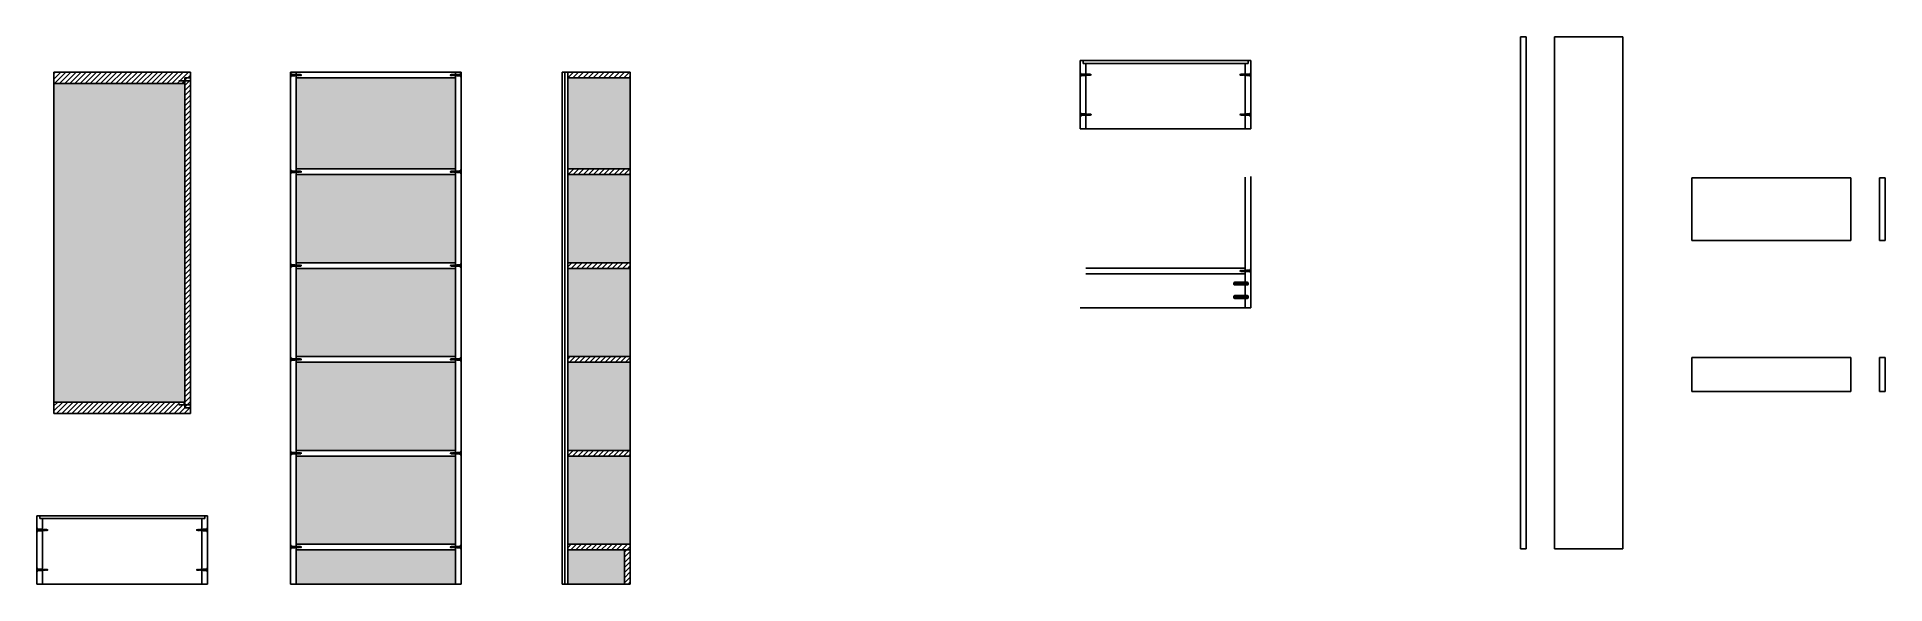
# Model space of a CAD drawing. Header units: millimetres. Extents: x 1261 to 1911, y 2759 to 2951.
import ezdxf

# ---------------------------------------------------------------- set-up
doc = ezdxf.new("R2010")
doc.units = ezdxf.units.MM
for name, color, linetype in [('disegno', 7, 'Continuous'), ('G-ANNO-TEXT', 3, 'Continuous'), ('retini', 2, 'Continuous'), ('viti', 3, 'Continuous')]:
    doc.layers.add(name, color=color, linetype=linetype)
pattern_1 = [(45, (-296.0646, 112.3656), (-0.8980256, 0.8980256), [])]

msp = doc.modelspace()

# ---------------------------------------------------------------- hatches: boundary and pattern name
at = {"layer": 'G-ANNO-TEXT'}
h = msp.add_hatch(dxfattribs=at)
h.set_pattern_fill('ANSI31', color=3, scale=0.4)
h.set_pattern_definition(pattern_1)
h.paths.add_polyline_path([(1267.41, 2939.06), (1267.41, 2935.06), (1313.41, 2935.06), (1313.41, 2937.06), (1315.41, 2937.06), (1315.41, 2939.06)])
h = msp.add_hatch(dxfattribs=at)
h.set_pattern_fill('ANSI31', color=3, scale=0.4)
h.paths.add_polyline_path([(1470.14, 2939.06), (1448.14, 2939.06), (1448.14, 2937.06), (1470.14, 2937.06)])
h = msp.add_hatch(color=2, dxfattribs=at)
h.dxf.hatch_style = 1
h.paths.add_polyline_path([(1313.41, 2935.06), (1267.41, 2935.06), (1267.41, 2823.06), (1313.41, 2823.06)])
h = msp.add_hatch(dxfattribs=at)
h.set_pattern_fill('ANSI31', color=3, scale=0.4)
h.set_pattern_definition([(45, (-316.0646, 112.3656), (-0.8980256, 0.8980256), [])])
h.paths.add_polyline_path([(1315.41, 2937.06), (1313.41, 2937.06), (1313.41, 2821.06), (1315.41, 2821.06)])
h = msp.add_hatch(dxfattribs=at)
h.set_pattern_fill('ANSI31', color=3, scale=0.4)
h.paths.add_polyline_path([(1470.14, 2905.06), (1448.14, 2905.06), (1448.14, 2903.06), (1470.14, 2903.06)])
h = msp.add_hatch(dxfattribs=at)
h.set_pattern_fill('ANSI31', color=3, scale=0.4)
h.paths.add_polyline_path([(1470.14, 2872.06), (1448.14, 2872.06), (1448.14, 2870.06), (1470.14, 2870.06)])
h = msp.add_hatch(dxfattribs=at)
h.set_pattern_fill('ANSI31', color=3, scale=0.4)
h.paths.add_polyline_path([(1470.14, 2839.06), (1448.14, 2839.06), (1448.14, 2837.06), (1470.14, 2837.06)])
h = msp.add_hatch(dxfattribs=at)
h.set_pattern_fill('ANSI31', color=3, scale=0.4)
h.set_pattern_definition(pattern_1)
h.paths.add_polyline_path([(1267.41, 2823.06), (1267.41, 2819.06), (1315.41, 2819.06), (1315.41, 2821.06), (1313.41, 2821.06), (1313.41, 2823.06)])
h = msp.add_hatch(dxfattribs=at)
h.set_pattern_fill('ANSI31', color=3, scale=0.4)
h.paths.add_polyline_path([(1470.14, 2806.06), (1448.14, 2806.06), (1448.14, 2804.06), (1470.14, 2804.06)])
h = msp.add_hatch(dxfattribs=at)
h.set_pattern_fill('ANSI31', color=3, scale=0.4)
h.paths.add_polyline_path([(1470.14, 2773.06), (1448.14, 2773.06), (1448.14, 2771.06), (1470.14, 2771.06)])
h = msp.add_hatch(dxfattribs=at)
h.set_pattern_fill('ANSI31', color=3, scale=0.4)
h.paths.add_polyline_path([(1470.14, 2771.06), (1468.14, 2771.06), (1468.14, 2759.06), (1470.14, 2759.06)])
at = {"layer": 'retini'}
h = msp.add_hatch(color=2, dxfattribs=at)
h.dxf.hatch_style = 1
h.paths.add_polyline_path([(1408.64, 2937.06), (1352.64, 2937.06), (1352.64, 2905.06), (1408.64, 2905.06)])
h = msp.add_hatch(color=2, dxfattribs=at)
h.dxf.hatch_style = 1
h.paths.add_polyline_path([(1470.14, 2937.06), (1448.14, 2937.06), (1448.14, 2905.06), (1470.14, 2905.06)])
h = msp.add_hatch(color=2, dxfattribs=at)
h.dxf.hatch_style = 1
h.paths.add_polyline_path([(1408.64, 2903.06), (1352.64, 2903.06), (1352.64, 2872.06), (1408.64, 2872.06)])
h = msp.add_hatch(color=2, dxfattribs=at)
h.dxf.hatch_style = 1
h.paths.add_polyline_path([(1470.14, 2903.06), (1448.14, 2903.06), (1448.14, 2872.06), (1470.14, 2872.06)])
h = msp.add_hatch(color=2, dxfattribs=at)
h.dxf.hatch_style = 1
h.paths.add_polyline_path([(1408.64, 2870.06), (1352.64, 2870.06), (1352.64, 2839.06), (1408.64, 2839.06)])
h = msp.add_hatch(color=2, dxfattribs=at)
h.dxf.hatch_style = 1
h.paths.add_polyline_path([(1470.14, 2870.06), (1448.14, 2870.06), (1448.14, 2839.06), (1470.14, 2839.06)])
h = msp.add_hatch(color=2, dxfattribs=at)
h.dxf.hatch_style = 1
h.paths.add_polyline_path([(1408.64, 2837.06), (1352.64, 2837.06), (1352.64, 2806.06), (1408.64, 2806.06)])
h = msp.add_hatch(color=2, dxfattribs=at)
h.dxf.hatch_style = 1
h.paths.add_polyline_path([(1470.14, 2837.06), (1448.14, 2837.06), (1448.14, 2806.06), (1470.14, 2806.06)])
h = msp.add_hatch(color=2, dxfattribs=at)
h.dxf.hatch_style = 1
h.paths.add_polyline_path([(1408.64, 2804.06), (1352.64, 2804.06), (1352.64, 2773.06), (1408.64, 2773.06)])
h = msp.add_hatch(color=2, dxfattribs=at)
h.dxf.hatch_style = 1
h.paths.add_polyline_path([(1470.14, 2804.06), (1448.14, 2804.06), (1448.14, 2773.06), (1470.14, 2773.06)])
h = msp.add_hatch(color=2, dxfattribs=at)
h.dxf.hatch_style = 1
h.paths.add_polyline_path([(1408.64, 2771.06), (1352.64, 2771.06), (1352.64, 2759.06), (1408.64, 2759.06)])
h = msp.add_hatch(color=2, dxfattribs=at)
h.dxf.hatch_style = 1
h.paths.add_polyline_path([(1468.14, 2771.06), (1448.14, 2771.06), (1448.14, 2759.06), (1468.14, 2759.06)])

# ---------------------------------------------------------------- linework, layer by layer
at = {"layer": 'disegno'}
for p, q in [((1783.26, 2771.46), (1783.26, 2951.46)), ((1783.26, 2951.46), (1785.26, 2951.46)), ((1785.26, 2951.46), (1785.26, 2771.46)), ((1795.26, 2951.46), (1819.26, 2951.46)), ((1795.26, 2771.46), (1795.26, 2951.46)), ((1819.26, 2951.46), (1819.26, 2771.46)), ((1267.41, 2939.06), (1315.41, 2939.06)), ((1267.41, 2939.06), (1267.41, 2935.06)), ((1315.41, 2939.06), (1315.41, 2937.06)), ((1350.64, 2939.06), (1410.64, 2939.06)), ((1350.64, 2759.06), (1350.64, 2939.06)), ((1352.64, 2759.06), (1352.64, 2939.06)), ((1352.64, 2937.06), (1352.64, 2939.06)), ((1408.64, 2939.06), (1408.64, 2759.06)), ((1408.64, 2937.06), (1408.64, 2939.06)), ((1410.64, 2939.06), (1410.64, 2759.06)), ((1446.14, 2939.06), (1470.14, 2939.06)), ((1446.14, 2759.06), (1446.14, 2939.06)), ((1447.14, 2759.06), (1447.14, 2939.06)), ((1448.14, 2759.06), (1448.14, 2939.06)), ((1470.14, 2939.06), (1470.14, 2759.06)), ((1628.43, 2919.16), (1628.43, 2943.16)), ((1628.43, 2943.16), (1629.43, 2943.16)), ((1629.43, 2943.16), (1629.43, 2942.16)), ((1629.43, 2943.16), (1687.43, 2943.16)), ((1629.43, 2942.16), (1630.43, 2942.16)), ((1630.43, 2942.16), (1630.43, 2919.16)), ((1630.43, 2942.16), (1686.43, 2942.16)), ((1687.43, 2942.16), (1686.43, 2942.16)), ((1686.43, 2942.16), (1686.43, 2919.16)), ((1688.43, 2943.16), (1687.43, 2943.16)), ((1687.43, 2943.16), (1687.43, 2942.16)), ((1688.43, 2919.16), (1688.43, 2943.16)), ((1313.41, 2935.06), (1267.41, 2935.06)), ((1267.41, 2935.06), (1267.41, 2823.06)), ((1315.41, 2937.06), (1313.41, 2937.06)), ((1313.41, 2937.06), (1313.41, 2935.06)), ((1313.41, 2821.06), (1313.41, 2937.06)), ((1313.41, 2937.06), (1315.41, 2937.06)), ((1313.41, 2935.06), (1313.41, 2823.06)), ((1315.41, 2937.06), (1315.41, 2936.26)), ((1315.41, 2935.86), (1315.41, 2822.26)), ((1352.64, 2937.06), (1408.64, 2937.06)), ((1448.14, 2937.06), (1470.14, 2937.06)), ((1628.43, 2919.16), (1630.43, 2919.16)), ((1630.43, 2919.16), (1686.43, 2919.16)), ((1686.43, 2919.16), (1688.43, 2919.16)), ((1352.64, 2905.06), (1408.64, 2905.06)), ((1352.64, 2903.06), (1352.64, 2905.06)), ((1352.64, 2903.06), (1408.64, 2903.06)), ((1352.64, 2839.06), (1352.64, 2903.06)), ((1408.64, 2903.06), (1408.64, 2905.06)), ((1448.14, 2905.06), (1470.14, 2905.06)), ((1448.14, 2903.06), (1470.14, 2903.06)), ((1686.43, 2902.17), (1686.43, 2856.2)), ((1688.43, 2902.44), (1688.43, 2856.2)), ((1843.5, 2901.92), (1843.5, 2879.92)), ((1899.5, 2901.92), (1843.5, 2901.92)), ((1899.5, 2879.92), (1899.5, 2901.92)), ((1909.5, 2901.92), (1909.5, 2879.92)), ((1911.5, 2901.92), (1909.5, 2901.92)), ((1911.5, 2879.92), (1911.5, 2901.92)), ((1843.5, 2879.92), (1899.5, 2879.92)), ((1909.5, 2879.92), (1911.5, 2879.92)), ((1352.64, 2872.06), (1408.64, 2872.06)), ((1352.64, 2870.06), (1408.64, 2870.06)), ((1408.64, 2872.06), (1408.64, 2870.06)), ((1448.14, 2872.06), (1470.14, 2872.06)), ((1448.14, 2870.06), (1470.14, 2870.06)), ((1630.43, 2870.2), (1686.43, 2870.2)), ((1630.43, 2868.2), (1686.43, 2868.2)), ((1686.43, 2870.2), (1686.43, 2868.2)), ((1688.43, 2856.2), (1628.43, 2856.2)), ((1352.64, 2839.06), (1408.64, 2839.06)), ((1352.64, 2837.06), (1352.64, 2839.06)), ((1352.64, 2837.06), (1408.64, 2837.06)), ((1408.64, 2839.06), (1408.64, 2837.06)), ((1448.14, 2839.06), (1470.14, 2839.06)), ((1448.14, 2837.06), (1470.14, 2837.06)), ((1843.5, 2838.77), (1843.5, 2826.77)), ((1899.5, 2838.77), (1843.5, 2838.77)), ((1899.5, 2826.77), (1899.5, 2838.77)), ((1909.5, 2838.77), (1911.5, 2838.77)), ((1909.5, 2826.77), (1909.5, 2838.77)), ((1911.5, 2838.77), (1911.5, 2826.77)), ((1313.41, 2823.06), (1267.41, 2823.06)), ((1267.41, 2823.06), (1267.41, 2819.06)), ((1313.41, 2821.06), (1313.41, 2823.06)), ((1315.41, 2821.86), (1315.41, 2821.06)), ((1843.5, 2826.77), (1899.5, 2826.77)), ((1911.5, 2826.77), (1909.5, 2826.77)), ((1267.41, 2819.06), (1315.41, 2819.06)), ((1315.41, 2821.06), (1313.41, 2821.06)), ((1315.41, 2821.06), (1313.41, 2821.06)), ((1315.41, 2819.06), (1315.41, 2821.06)), ((1352.64, 2806.06), (1408.64, 2806.06)), ((1352.64, 2804.06), (1352.64, 2806.06)), ((1352.64, 2804.06), (1408.64, 2804.06)), ((1408.64, 2806.06), (1408.64, 2804.06)), ((1448.14, 2806.06), (1470.14, 2806.06)), ((1448.14, 2804.06), (1470.14, 2804.06)), ((1261.43, 2759.06), (1261.43, 2783.06)), ((1261.43, 2783.06), (1262.43, 2783.06)), ((1262.43, 2783.06), (1262.43, 2782.06)), ((1262.43, 2783.06), (1320.43, 2783.06)), ((1321.43, 2783.06), (1320.43, 2783.06)), ((1320.43, 2783.06), (1320.43, 2782.06)), ((1321.43, 2759.06), (1321.43, 2783.06)), ((1262.43, 2782.06), (1263.43, 2782.06)), ((1263.43, 2782.06), (1263.43, 2759.06)), ((1263.43, 2782.06), (1319.43, 2782.06)), ((1320.43, 2782.06), (1319.43, 2782.06)), ((1319.43, 2782.06), (1319.43, 2759.06)), ((1352.64, 2773.06), (1408.64, 2773.06)), ((1352.64, 2771.06), (1352.64, 2773.06)), ((1352.64, 2771.06), (1408.64, 2771.06)), ((1408.64, 2773.06), (1408.64, 2771.06)), ((1448.14, 2773.06), (1470.14, 2773.06)), ((1448.14, 2771.06), (1470.14, 2771.06)), ((1470.14, 2771.06), (1468.14, 2771.06)), ((1468.14, 2771.06), (1468.14, 2759.06)), ((1785.26, 2771.46), (1783.26, 2771.46)), ((1819.26, 2771.46), (1795.26, 2771.46)), ((1261.43, 2759.06), (1263.43, 2759.06)), ((1263.43, 2759.06), (1319.43, 2759.06)), ((1319.43, 2759.06), (1321.43, 2759.06)), ((1410.64, 2759.06), (1350.64, 2759.06)), ((1470.14, 2759.06), (1446.14, 2759.06))]:
    msp.add_line(p, q, dxfattribs=at)
at = {"layer": 'disegno', "color": 3}
for p, q in [((1311.31, 2936.06), (1315.31, 2936.16)), ((1315.31, 2935.96), (1311.31, 2936.06)), ((1315.3, 2935.86), (1315.31, 2935.96)), ((1315.41, 2935.86), (1315.3, 2935.86)), ((1315.31, 2936.16), (1315.31, 2936.26)), ((1315.31, 2936.26), (1315.41, 2936.26)), ((1315.31, 2936.06), (1315.31, 2936.16)), ((1315.31, 2936.06), (1315.31, 2935.96)), ((1311.31, 2822.06), (1315.31, 2822.16)), ((1315.31, 2821.96), (1311.31, 2822.06)), ((1315.3, 2821.86), (1315.31, 2821.96)), ((1315.41, 2821.86), (1315.3, 2821.86)), ((1315.31, 2822.16), (1315.31, 2822.26)), ((1315.31, 2822.26), (1315.41, 2822.26)), ((1315.31, 2822.06), (1315.31, 2822.16)), ((1315.31, 2822.06), (1315.31, 2821.96))]:
    msp.add_line(p, q, dxfattribs=at)
at = {"layer": 'G-ANNO-TEXT'}
for p, q in [((1315.41, 2936.26), (1315.41, 2935.86)), ((1315.41, 2822.26), (1315.41, 2821.86))]:
    msp.add_line(p, q, dxfattribs=at)
at = {"layer": 'viti'}
for p, q in [((1350.99, 2938.56), (1350.64, 2938.56)), ((1350.64, 2938.56), (1350.64, 2937.56)), ((1350.99, 2937.56), (1350.99, 2938.56)), ((1352.18, 2938.31), (1350.99, 2938.31)), ((1350.99, 2937.81), (1350.99, 2938.31)), ((1352.18, 2938.31), (1352.26, 2938.23)), ((1352.28, 2938.23), (1352.37, 2938.31)), ((1352.37, 2938.31), (1352.45, 2938.23)), ((1352.45, 2937.81), (1352.37, 2938.31)), ((1352.62, 2938.23), (1352.7, 2938.31)), ((1352.7, 2938.31), (1352.78, 2938.23)), ((1352.78, 2937.81), (1352.7, 2938.31)), ((1352.95, 2938.23), (1353.03, 2938.31)), ((1353.03, 2938.31), (1353.12, 2938.23)), ((1353.12, 2937.81), (1353.03, 2938.31)), ((1353.28, 2938.23), (1353.37, 2938.31)), ((1353.37, 2938.31), (1353.45, 2938.23)), ((1353.45, 2937.81), (1353.37, 2938.31)), ((1353.62, 2938.23), (1353.7, 2938.31)), ((1353.7, 2938.31), (1353.78, 2938.23)), ((1353.78, 2937.81), (1353.7, 2938.31)), ((1353.95, 2938.23), (1354.03, 2938.31)), ((1354.03, 2938.31), (1354.12, 2938.23)), ((1354.12, 2937.81), (1354.03, 2938.31)), ((1407.24, 2938.31), (1407.16, 2938.23)), ((1407.16, 2937.81), (1407.24, 2938.31)), ((1407.33, 2938.23), (1407.24, 2938.31)), ((1407.58, 2938.31), (1407.49, 2938.23)), ((1407.49, 2937.81), (1407.58, 2938.31)), ((1407.66, 2938.23), (1407.58, 2938.31)), ((1407.91, 2938.31), (1407.83, 2938.23)), ((1407.83, 2937.81), (1407.91, 2938.31)), ((1407.99, 2938.23), (1407.91, 2938.31)), ((1408.24, 2938.31), (1408.16, 2938.23)), ((1408.16, 2937.81), (1408.24, 2938.31)), ((1408.33, 2938.23), (1408.24, 2938.31)), ((1408.58, 2938.31), (1408.49, 2938.23)), ((1408.49, 2937.81), (1408.58, 2938.31)), ((1408.66, 2938.23), (1408.58, 2938.31)), ((1408.91, 2938.31), (1408.83, 2938.23)), ((1408.83, 2937.81), (1408.91, 2938.31)), ((1408.99, 2938.23), (1408.91, 2938.31)), ((1409.1, 2938.31), (1409.01, 2938.23)), ((1409.1, 2938.31), (1410.28, 2938.31)), ((1410.28, 2937.56), (1410.28, 2938.56)), ((1410.28, 2938.56), (1410.64, 2938.56)), ((1410.28, 2937.81), (1410.28, 2938.31)), ((1410.64, 2938.56), (1410.64, 2937.56)), ((1628.79, 2938.66), (1628.43, 2938.66)), ((1628.43, 2938.66), (1628.43, 2937.66)), ((1628.79, 2937.66), (1628.79, 2938.66)), ((1629.97, 2938.41), (1628.79, 2938.41)), ((1628.79, 2937.91), (1628.79, 2938.41)), ((1629.97, 2938.41), (1630.06, 2938.33)), ((1630.08, 2938.33), (1630.06, 2938.33)), ((1630.06, 2938), (1630.06, 2938.33)), ((1630.08, 2938.33), (1630.16, 2938.41)), ((1630.16, 2938), (1630.08, 2938.33)), ((1630.16, 2938.41), (1630.24, 2938.33)), ((1630.24, 2937.91), (1630.16, 2938.41)), ((1630.33, 2938), (1630.24, 2938.33)), ((1630.41, 2938.33), (1630.24, 2938.33)), ((1630.41, 2938.33), (1630.49, 2938.41)), ((1630.49, 2938), (1630.41, 2938.33)), ((1630.49, 2938.41), (1630.58, 2938.33)), ((1630.58, 2937.91), (1630.49, 2938.41)), ((1630.66, 2938), (1630.58, 2938.33)), ((1630.74, 2938.33), (1630.58, 2938.33)), ((1630.74, 2938.33), (1630.83, 2938.41)), ((1630.83, 2938), (1630.74, 2938.33)), ((1630.83, 2938.41), (1630.91, 2938.33)), ((1630.91, 2937.91), (1630.83, 2938.41)), ((1630.99, 2938), (1630.91, 2938.33)), ((1631.08, 2938.33), (1630.91, 2938.33)), ((1631.08, 2938.33), (1631.16, 2938.41)), ((1631.16, 2938), (1631.08, 2938.33)), ((1631.16, 2938.41), (1631.24, 2938.33)), ((1631.24, 2937.91), (1631.16, 2938.41)), ((1631.33, 2938), (1631.24, 2938.33)), ((1631.41, 2938.33), (1631.24, 2938.33)), ((1631.41, 2938.33), (1631.49, 2938.41)), ((1631.49, 2938), (1631.41, 2938.33)), ((1631.49, 2938.41), (1631.58, 2938.33)), ((1631.58, 2937.91), (1631.49, 2938.41)), ((1631.66, 2938), (1631.58, 2938.33)), ((1631.74, 2938.33), (1631.58, 2938.33)), ((1631.74, 2938.33), (1631.83, 2938.41)), ((1631.83, 2938), (1631.74, 2938.33)), ((1631.83, 2938.41), (1631.91, 2938.33)), ((1631.91, 2937.91), (1631.83, 2938.41)), ((1631.99, 2938), (1631.91, 2938.33)), ((1631.91, 2938.33), (1632.04, 2938.27)), ((1632.04, 2938.27), (1632.1, 2938.34)), ((1632.1, 2938.34), (1632.13, 2938.23)), ((1632.16, 2937.99), (1632.1, 2938.34)), ((1684.7, 2937.99), (1684.76, 2938.34)), ((1684.76, 2938.34), (1684.73, 2938.23)), ((1684.83, 2938.27), (1684.76, 2938.34)), ((1684.95, 2938.33), (1684.83, 2938.27)), ((1684.87, 2938), (1684.95, 2938.33)), ((1685.04, 2938.41), (1684.95, 2938.33)), ((1684.95, 2937.91), (1685.04, 2938.41)), ((1685.12, 2938.33), (1685.04, 2938.41)), ((1685.04, 2938), (1685.12, 2938.33)), ((1685.12, 2938.33), (1685.29, 2938.33)), ((1685.2, 2938), (1685.29, 2938.33)), ((1685.37, 2938.41), (1685.29, 2938.33)), ((1685.29, 2937.91), (1685.37, 2938.41)), ((1685.45, 2938.33), (1685.37, 2938.41)), ((1685.37, 2938), (1685.45, 2938.33)), ((1685.45, 2938.33), (1685.62, 2938.33)), ((1685.54, 2938), (1685.62, 2938.33)), ((1685.7, 2938.41), (1685.62, 2938.33)), ((1685.62, 2937.91), (1685.7, 2938.41)), ((1685.79, 2938.33), (1685.7, 2938.41)), ((1685.7, 2938), (1685.79, 2938.33)), ((1685.79, 2938.33), (1685.95, 2938.33)), ((1685.87, 2938), (1685.95, 2938.33)), ((1686.04, 2938.41), (1685.95, 2938.33)), ((1685.95, 2937.91), (1686.04, 2938.41)), ((1686.12, 2938.33), (1686.04, 2938.41)), ((1686.04, 2938), (1686.12, 2938.33)), ((1686.12, 2938.33), (1686.29, 2938.33)), ((1686.2, 2938), (1686.29, 2938.33)), ((1686.37, 2938.41), (1686.29, 2938.33)), ((1686.29, 2937.91), (1686.37, 2938.41)), ((1686.45, 2938.33), (1686.37, 2938.41)), ((1686.37, 2938), (1686.45, 2938.33)), ((1686.45, 2938.33), (1686.62, 2938.33)), ((1686.54, 2938), (1686.62, 2938.33)), ((1686.7, 2938.41), (1686.62, 2938.33)), ((1686.62, 2937.91), (1686.7, 2938.41)), ((1686.79, 2938.33), (1686.7, 2938.41)), ((1686.7, 2938), (1686.79, 2938.33)), ((1686.79, 2938.33), (1686.81, 2938.33)), ((1686.89, 2938.41), (1686.81, 2938.33)), ((1686.81, 2938), (1686.81, 2938.33)), ((1686.89, 2938.41), (1688.08, 2938.41)), ((1688.08, 2937.66), (1688.08, 2938.66)), ((1688.08, 2938.66), (1688.43, 2938.66)), ((1688.08, 2937.91), (1688.08, 2938.41)), ((1688.43, 2938.66), (1688.43, 2937.66)), ((1350.64, 2938.06), (1350.99, 2938.06)), ((1350.64, 2937.56), (1350.99, 2937.56)), ((1352.18, 2937.81), (1350.99, 2937.81)), ((1352.18, 2937.81), (1352.26, 2937.9)), ((1352.28, 2938.23), (1352.26, 2938.23)), ((1352.26, 2937.9), (1352.26, 2938.23)), ((1352.37, 2937.9), (1352.26, 2937.9)), ((1352.37, 2937.9), (1352.28, 2938.23)), ((1352.37, 2937.9), (1352.45, 2937.81)), ((1352.53, 2937.9), (1352.45, 2938.23)), ((1352.62, 2938.23), (1352.45, 2938.23)), ((1352.45, 2937.81), (1352.53, 2937.9)), ((1352.7, 2937.9), (1352.53, 2937.9)), ((1352.7, 2937.9), (1352.62, 2938.23)), ((1352.7, 2937.9), (1352.78, 2937.81)), ((1352.87, 2937.9), (1352.78, 2938.23)), ((1352.95, 2938.23), (1352.78, 2938.23)), ((1352.78, 2937.81), (1352.87, 2937.9)), ((1353.03, 2937.9), (1352.87, 2937.9)), ((1353.03, 2937.9), (1352.95, 2938.23)), ((1353.03, 2937.9), (1353.12, 2937.81)), ((1353.2, 2937.9), (1353.12, 2938.23)), ((1353.28, 2938.23), (1353.12, 2938.23)), ((1353.12, 2937.81), (1353.2, 2937.9)), ((1353.37, 2937.9), (1353.2, 2937.9)), ((1353.37, 2937.9), (1353.28, 2938.23)), ((1353.37, 2937.9), (1353.45, 2937.81)), ((1353.53, 2937.9), (1353.45, 2938.23)), ((1353.62, 2938.23), (1353.45, 2938.23)), ((1353.45, 2937.81), (1353.53, 2937.9)), ((1353.7, 2937.9), (1353.53, 2937.9)), ((1353.7, 2937.9), (1353.62, 2938.23)), ((1353.7, 2937.9), (1353.78, 2937.81)), ((1353.87, 2937.9), (1353.78, 2938.23)), ((1353.95, 2938.23), (1353.78, 2938.23)), ((1353.78, 2937.81), (1353.87, 2937.9)), ((1354.03, 2937.9), (1353.87, 2937.9)), ((1354.03, 2937.9), (1353.95, 2938.23)), ((1354.03, 2937.9), (1354.12, 2937.81)), ((1354.2, 2937.9), (1354.12, 2938.23)), ((1354.12, 2938.23), (1354.24, 2938.17)), ((1354.12, 2937.81), (1354.2, 2937.9)), ((1354.2, 2937.9), (1354.3, 2937.96)), ((1354.24, 2938.17), (1354.31, 2938.23)), ((1354.3, 2937.96), (1354.24, 2938.17)), ((1354.3, 2937.96), (1354.37, 2937.89)), ((1354.31, 2938.23), (1354.34, 2938.13)), ((1354.37, 2937.89), (1354.31, 2938.23)), ((1354.41, 2938.01), (1354.34, 2938.13)), ((1354.34, 2938.13), (1354.49, 2938.06)), ((1354.37, 2937.89), (1354.41, 2938.01)), ((1354.41, 2938.01), (1354.49, 2938.06)), ((1406.94, 2938.13), (1406.78, 2938.06)), ((1406.87, 2938.01), (1406.78, 2938.06)), ((1406.87, 2938.01), (1406.94, 2938.13)), ((1406.91, 2937.89), (1406.87, 2938.01)), ((1406.91, 2937.89), (1406.97, 2938.23)), ((1406.97, 2937.96), (1406.91, 2937.89)), ((1406.97, 2938.23), (1406.94, 2938.13)), ((1407.03, 2938.17), (1406.97, 2938.23)), ((1406.97, 2937.96), (1407.03, 2938.17)), ((1407.08, 2937.9), (1406.97, 2937.96)), ((1407.16, 2938.23), (1407.03, 2938.17)), ((1407.08, 2937.9), (1407.16, 2938.23)), ((1407.16, 2937.81), (1407.08, 2937.9)), ((1407.24, 2937.9), (1407.16, 2937.81)), ((1407.24, 2937.9), (1407.33, 2938.23)), ((1407.24, 2937.9), (1407.41, 2937.9)), ((1407.33, 2938.23), (1407.49, 2938.23)), ((1407.41, 2937.9), (1407.49, 2938.23)), ((1407.49, 2937.81), (1407.41, 2937.9)), ((1407.58, 2937.9), (1407.49, 2937.81)), ((1407.58, 2937.9), (1407.66, 2938.23)), ((1407.58, 2937.9), (1407.74, 2937.9)), ((1407.66, 2938.23), (1407.83, 2938.23)), ((1407.74, 2937.9), (1407.83, 2938.23)), ((1407.83, 2937.81), (1407.74, 2937.9)), ((1407.91, 2937.9), (1407.83, 2937.81)), ((1407.91, 2937.9), (1407.99, 2938.23)), ((1407.91, 2937.9), (1408.08, 2937.9)), ((1407.99, 2938.23), (1408.16, 2938.23)), ((1408.08, 2937.9), (1408.16, 2938.23)), ((1408.16, 2937.81), (1408.08, 2937.9)), ((1408.24, 2937.9), (1408.16, 2937.81)), ((1408.24, 2937.9), (1408.33, 2938.23)), ((1408.24, 2937.9), (1408.41, 2937.9)), ((1408.33, 2938.23), (1408.49, 2938.23)), ((1408.41, 2937.9), (1408.49, 2938.23)), ((1408.49, 2937.81), (1408.41, 2937.9)), ((1408.58, 2937.9), (1408.49, 2937.81)), ((1408.58, 2937.9), (1408.66, 2938.23)), ((1408.58, 2937.9), (1408.74, 2937.9)), ((1408.66, 2938.23), (1408.83, 2938.23)), ((1408.74, 2937.9), (1408.83, 2938.23)), ((1408.83, 2937.81), (1408.74, 2937.9)), ((1408.91, 2937.9), (1408.83, 2937.81)), ((1408.91, 2937.9), (1408.99, 2938.23)), ((1408.91, 2937.9), (1409.01, 2937.9)), ((1408.99, 2938.23), (1409.01, 2938.23)), ((1409.01, 2937.9), (1409.01, 2938.23)), ((1409.1, 2937.81), (1409.01, 2937.9)), ((1409.1, 2937.81), (1410.28, 2937.81)), ((1410.64, 2938.06), (1410.28, 2938.06)), ((1410.64, 2937.56), (1410.28, 2937.56)), ((1628.43, 2938.16), (1628.79, 2938.16)), ((1628.43, 2937.66), (1628.79, 2937.66)), ((1629.97, 2937.91), (1628.79, 2937.91)), ((1629.97, 2937.91), (1630.06, 2938)), ((1630.16, 2938), (1630.06, 2938)), ((1630.16, 2938), (1630.24, 2937.91)), ((1630.24, 2937.91), (1630.33, 2938)), ((1630.49, 2938), (1630.33, 2938)), ((1630.49, 2938), (1630.58, 2937.91)), ((1630.58, 2937.91), (1630.66, 2938)), ((1630.83, 2938), (1630.66, 2938)), ((1630.83, 2938), (1630.91, 2937.91)), ((1630.91, 2937.91), (1630.99, 2938)), ((1631.16, 2938), (1630.99, 2938)), ((1631.16, 2938), (1631.24, 2937.91)), ((1631.24, 2937.91), (1631.33, 2938)), ((1631.49, 2938), (1631.33, 2938)), ((1631.49, 2938), (1631.58, 2937.91)), ((1631.58, 2937.91), (1631.66, 2938)), ((1631.83, 2938), (1631.66, 2938)), ((1631.83, 2938), (1631.91, 2937.91)), ((1631.91, 2937.91), (1631.99, 2938)), ((1631.99, 2938), (1632.1, 2938.06)), ((1632.1, 2938.06), (1632.04, 2938.27)), ((1632.1, 2938.06), (1632.16, 2937.99)), ((1632.2, 2938.12), (1632.13, 2938.23)), ((1632.13, 2938.23), (1632.29, 2938.16)), ((1632.16, 2937.99), (1632.2, 2938.12)), ((1632.2, 2938.12), (1632.29, 2938.16)), ((1684.73, 2938.23), (1684.58, 2938.16)), ((1684.66, 2938.12), (1684.58, 2938.16)), ((1684.66, 2938.12), (1684.73, 2938.23)), ((1684.7, 2937.99), (1684.66, 2938.12)), ((1684.77, 2938.06), (1684.7, 2937.99)), ((1684.77, 2938.06), (1684.83, 2938.27)), ((1684.87, 2938), (1684.77, 2938.06)), ((1684.95, 2937.91), (1684.87, 2938)), ((1685.04, 2938), (1684.95, 2937.91)), ((1685.04, 2938), (1685.2, 2938)), ((1685.29, 2937.91), (1685.2, 2938)), ((1685.37, 2938), (1685.29, 2937.91)), ((1685.37, 2938), (1685.54, 2938)), ((1685.62, 2937.91), (1685.54, 2938)), ((1685.7, 2938), (1685.62, 2937.91)), ((1685.7, 2938), (1685.87, 2938)), ((1685.95, 2937.91), (1685.87, 2938)), ((1686.04, 2938), (1685.95, 2937.91)), ((1686.04, 2938), (1686.2, 2938)), ((1686.29, 2937.91), (1686.2, 2938)), ((1686.37, 2938), (1686.29, 2937.91)), ((1686.37, 2938), (1686.54, 2938)), ((1686.62, 2937.91), (1686.54, 2938)), ((1686.7, 2938), (1686.62, 2937.91)), ((1686.7, 2938), (1686.81, 2938)), ((1686.89, 2937.91), (1686.81, 2938)), ((1686.89, 2937.91), (1688.08, 2937.91)), ((1688.43, 2938.16), (1688.08, 2938.16)), ((1688.43, 2937.66), (1688.08, 2937.66)), ((1628.79, 2924.66), (1628.43, 2924.66)), ((1628.43, 2924.66), (1628.43, 2923.66)), ((1628.43, 2924.16), (1628.79, 2924.16)), ((1628.43, 2923.66), (1628.79, 2923.66)), ((1628.79, 2923.66), (1628.79, 2924.66)), ((1629.97, 2924.41), (1628.79, 2924.41)), ((1628.79, 2923.91), (1628.79, 2924.41)), ((1629.97, 2923.91), (1628.79, 2923.91)), ((1629.97, 2924.41), (1630.06, 2924.33)), ((1629.97, 2923.91), (1630.06, 2924)), ((1630.08, 2924.33), (1630.06, 2924.33)), ((1630.06, 2924), (1630.06, 2924.33)), ((1630.16, 2924), (1630.06, 2924)), ((1630.08, 2924.33), (1630.16, 2924.41)), ((1630.16, 2924), (1630.08, 2924.33)), ((1630.16, 2924.41), (1630.24, 2924.33)), ((1630.24, 2923.91), (1630.16, 2924.41)), ((1630.16, 2924), (1630.24, 2923.91)), ((1630.33, 2924), (1630.24, 2924.33)), ((1630.41, 2924.33), (1630.24, 2924.33)), ((1630.24, 2923.91), (1630.33, 2924)), ((1630.49, 2924), (1630.33, 2924)), ((1630.41, 2924.33), (1630.49, 2924.41)), ((1630.49, 2924), (1630.41, 2924.33)), ((1630.49, 2924.41), (1630.58, 2924.33)), ((1630.58, 2923.91), (1630.49, 2924.41)), ((1630.49, 2924), (1630.58, 2923.91)), ((1630.66, 2924), (1630.58, 2924.33)), ((1630.74, 2924.33), (1630.58, 2924.33)), ((1630.58, 2923.91), (1630.66, 2924)), ((1630.83, 2924), (1630.66, 2924)), ((1630.74, 2924.33), (1630.83, 2924.41)), ((1630.83, 2924), (1630.74, 2924.33)), ((1630.83, 2924.41), (1630.91, 2924.33)), ((1630.91, 2923.91), (1630.83, 2924.41)), ((1630.83, 2924), (1630.91, 2923.91)), ((1630.99, 2924), (1630.91, 2924.33)), ((1631.08, 2924.33), (1630.91, 2924.33)), ((1630.91, 2923.91), (1630.99, 2924)), ((1631.16, 2924), (1630.99, 2924)), ((1631.08, 2924.33), (1631.16, 2924.41)), ((1631.16, 2924), (1631.08, 2924.33)), ((1631.16, 2924.41), (1631.24, 2924.33)), ((1631.24, 2923.91), (1631.16, 2924.41)), ((1631.16, 2924), (1631.24, 2923.91)), ((1631.33, 2924), (1631.24, 2924.33)), ((1631.41, 2924.33), (1631.24, 2924.33)), ((1631.24, 2923.91), (1631.33, 2924)), ((1631.49, 2924), (1631.33, 2924)), ((1631.41, 2924.33), (1631.49, 2924.41)), ((1631.49, 2924), (1631.41, 2924.33)), ((1631.49, 2924.41), (1631.58, 2924.33)), ((1631.58, 2923.91), (1631.49, 2924.41)), ((1631.49, 2924), (1631.58, 2923.91)), ((1631.66, 2924), (1631.58, 2924.33)), ((1631.74, 2924.33), (1631.58, 2924.33)), ((1631.58, 2923.91), (1631.66, 2924)), ((1631.83, 2924), (1631.66, 2924)), ((1631.74, 2924.33), (1631.83, 2924.41)), ((1631.83, 2924), (1631.74, 2924.33)), ((1631.83, 2924.41), (1631.91, 2924.33)), ((1631.91, 2923.91), (1631.83, 2924.41)), ((1631.83, 2924), (1631.91, 2923.91)), ((1631.99, 2924), (1631.91, 2924.33)), ((1631.91, 2924.33), (1632.04, 2924.27)), ((1631.91, 2923.91), (1631.99, 2924)), ((1631.99, 2924), (1632.1, 2924.06)), ((1632.04, 2924.27), (1632.1, 2924.34)), ((1632.1, 2924.06), (1632.04, 2924.27)), ((1632.1, 2924.34), (1632.13, 2924.23)), ((1632.16, 2923.99), (1632.1, 2924.34)), ((1632.1, 2924.06), (1632.16, 2923.99)), ((1632.2, 2924.12), (1632.13, 2924.23)), ((1632.13, 2924.23), (1632.29, 2924.16)), ((1632.16, 2923.99), (1632.2, 2924.12)), ((1632.2, 2924.12), (1632.29, 2924.16)), ((1684.73, 2924.23), (1684.58, 2924.16)), ((1684.66, 2924.12), (1684.58, 2924.16)), ((1684.66, 2924.12), (1684.73, 2924.23)), ((1684.7, 2923.99), (1684.66, 2924.12)), ((1684.7, 2923.99), (1684.76, 2924.34)), ((1684.77, 2924.06), (1684.7, 2923.99)), ((1684.76, 2924.34), (1684.73, 2924.23)), ((1684.83, 2924.27), (1684.76, 2924.34)), ((1684.77, 2924.06), (1684.83, 2924.27)), ((1684.87, 2924), (1684.77, 2924.06)), ((1684.95, 2924.33), (1684.83, 2924.27)), ((1684.87, 2924), (1684.95, 2924.33)), ((1684.95, 2923.91), (1684.87, 2924)), ((1685.04, 2924.41), (1684.95, 2924.33)), ((1684.95, 2923.91), (1685.04, 2924.41)), ((1685.04, 2924), (1684.95, 2923.91)), ((1685.12, 2924.33), (1685.04, 2924.41)), ((1685.04, 2924), (1685.12, 2924.33)), ((1685.04, 2924), (1685.2, 2924)), ((1685.12, 2924.33), (1685.29, 2924.33)), ((1685.2, 2924), (1685.29, 2924.33)), ((1685.29, 2923.91), (1685.2, 2924)), ((1685.37, 2924.41), (1685.29, 2924.33)), ((1685.29, 2923.91), (1685.37, 2924.41)), ((1685.37, 2924), (1685.29, 2923.91)), ((1685.45, 2924.33), (1685.37, 2924.41)), ((1685.37, 2924), (1685.45, 2924.33)), ((1685.37, 2924), (1685.54, 2924)), ((1685.45, 2924.33), (1685.62, 2924.33)), ((1685.54, 2924), (1685.62, 2924.33)), ((1685.62, 2923.91), (1685.54, 2924)), ((1685.7, 2924.41), (1685.62, 2924.33)), ((1685.62, 2923.91), (1685.7, 2924.41)), ((1685.7, 2924), (1685.62, 2923.91)), ((1685.79, 2924.33), (1685.7, 2924.41)), ((1685.7, 2924), (1685.79, 2924.33)), ((1685.7, 2924), (1685.87, 2924)), ((1685.79, 2924.33), (1685.95, 2924.33)), ((1685.87, 2924), (1685.95, 2924.33)), ((1685.95, 2923.91), (1685.87, 2924)), ((1686.04, 2924.41), (1685.95, 2924.33)), ((1685.95, 2923.91), (1686.04, 2924.41)), ((1686.04, 2924), (1685.95, 2923.91)), ((1686.12, 2924.33), (1686.04, 2924.41)), ((1686.04, 2924), (1686.12, 2924.33)), ((1686.04, 2924), (1686.2, 2924)), ((1686.12, 2924.33), (1686.29, 2924.33)), ((1686.2, 2924), (1686.29, 2924.33)), ((1686.29, 2923.91), (1686.2, 2924)), ((1686.37, 2924.41), (1686.29, 2924.33)), ((1686.29, 2923.91), (1686.37, 2924.41)), ((1686.37, 2924), (1686.29, 2923.91)), ((1686.45, 2924.33), (1686.37, 2924.41)), ((1686.37, 2924), (1686.45, 2924.33)), ((1686.37, 2924), (1686.54, 2924)), ((1686.45, 2924.33), (1686.62, 2924.33)), ((1686.54, 2924), (1686.62, 2924.33)), ((1686.62, 2923.91), (1686.54, 2924)), ((1686.7, 2924.41), (1686.62, 2924.33)), ((1686.62, 2923.91), (1686.7, 2924.41)), ((1686.7, 2924), (1686.62, 2923.91)), ((1686.79, 2924.33), (1686.7, 2924.41)), ((1686.7, 2924), (1686.79, 2924.33)), ((1686.7, 2924), (1686.81, 2924)), ((1686.79, 2924.33), (1686.81, 2924.33)), ((1686.89, 2924.41), (1686.81, 2924.33)), ((1686.81, 2924), (1686.81, 2924.33)), ((1686.89, 2923.91), (1686.81, 2924)), ((1686.89, 2924.41), (1688.08, 2924.41)), ((1686.89, 2923.91), (1688.08, 2923.91)), ((1688.08, 2923.66), (1688.08, 2924.66)), ((1688.08, 2924.66), (1688.43, 2924.66)), ((1688.08, 2923.91), (1688.08, 2924.41)), ((1688.43, 2924.16), (1688.08, 2924.16)), ((1688.43, 2923.66), (1688.08, 2923.66)), ((1688.43, 2924.66), (1688.43, 2923.66)), ((1350.99, 2904.56), (1350.64, 2904.56)), ((1350.64, 2904.56), (1350.64, 2903.56)), ((1350.64, 2904.06), (1350.99, 2904.06)), ((1350.64, 2903.56), (1350.99, 2903.56)), ((1350.99, 2903.56), (1350.99, 2904.56)), ((1352.18, 2904.31), (1350.99, 2904.31)), ((1350.99, 2903.81), (1350.99, 2904.31)), ((1352.18, 2903.81), (1350.99, 2903.81)), ((1352.18, 2904.31), (1352.26, 2904.23)), ((1352.18, 2903.81), (1352.26, 2903.9)), ((1352.28, 2904.23), (1352.26, 2904.23)), ((1352.26, 2903.9), (1352.26, 2904.23)), ((1352.37, 2903.9), (1352.26, 2903.9)), ((1352.28, 2904.23), (1352.37, 2904.31)), ((1352.37, 2903.9), (1352.28, 2904.23)), ((1352.37, 2904.31), (1352.45, 2904.23)), ((1352.45, 2903.81), (1352.37, 2904.31)), ((1352.37, 2903.9), (1352.45, 2903.81)), ((1352.53, 2903.9), (1352.45, 2904.23)), ((1352.62, 2904.23), (1352.45, 2904.23)), ((1352.45, 2903.81), (1352.53, 2903.9)), ((1352.7, 2903.9), (1352.53, 2903.9)), ((1352.62, 2904.23), (1352.7, 2904.31)), ((1352.7, 2903.9), (1352.62, 2904.23)), ((1352.7, 2904.31), (1352.78, 2904.23)), ((1352.78, 2903.81), (1352.7, 2904.31)), ((1352.7, 2903.9), (1352.78, 2903.81)), ((1352.87, 2903.9), (1352.78, 2904.23)), ((1352.95, 2904.23), (1352.78, 2904.23)), ((1352.78, 2903.81), (1352.87, 2903.9)), ((1353.03, 2903.9), (1352.87, 2903.9)), ((1352.95, 2904.23), (1353.03, 2904.31)), ((1353.03, 2903.9), (1352.95, 2904.23)), ((1353.03, 2904.31), (1353.12, 2904.23)), ((1353.12, 2903.81), (1353.03, 2904.31)), ((1353.03, 2903.9), (1353.12, 2903.81)), ((1353.2, 2903.9), (1353.12, 2904.23)), ((1353.28, 2904.23), (1353.12, 2904.23)), ((1353.12, 2903.81), (1353.2, 2903.9)), ((1353.37, 2903.9), (1353.2, 2903.9)), ((1353.28, 2904.23), (1353.37, 2904.31)), ((1353.37, 2903.9), (1353.28, 2904.23)), ((1353.37, 2904.31), (1353.45, 2904.23)), ((1353.45, 2903.81), (1353.37, 2904.31)), ((1353.37, 2903.9), (1353.45, 2903.81)), ((1353.53, 2903.9), (1353.45, 2904.23)), ((1353.62, 2904.23), (1353.45, 2904.23)), ((1353.45, 2903.81), (1353.53, 2903.9)), ((1353.7, 2903.9), (1353.53, 2903.9)), ((1353.62, 2904.23), (1353.7, 2904.31)), ((1353.7, 2903.9), (1353.62, 2904.23)), ((1353.7, 2904.31), (1353.78, 2904.23)), ((1353.78, 2903.81), (1353.7, 2904.31)), ((1353.7, 2903.9), (1353.78, 2903.81)), ((1353.87, 2903.9), (1353.78, 2904.23)), ((1353.95, 2904.23), (1353.78, 2904.23)), ((1353.78, 2903.81), (1353.87, 2903.9)), ((1354.03, 2903.9), (1353.87, 2903.9)), ((1353.95, 2904.23), (1354.03, 2904.31)), ((1354.03, 2903.9), (1353.95, 2904.23)), ((1354.03, 2904.31), (1354.12, 2904.23)), ((1354.12, 2903.81), (1354.03, 2904.31)), ((1354.03, 2903.9), (1354.12, 2903.81)), ((1354.2, 2903.9), (1354.12, 2904.23)), ((1354.12, 2904.23), (1354.24, 2904.17)), ((1354.12, 2903.81), (1354.2, 2903.9)), ((1354.2, 2903.9), (1354.3, 2903.96)), ((1354.24, 2904.17), (1354.31, 2904.23)), ((1354.3, 2903.96), (1354.24, 2904.17)), ((1354.3, 2903.96), (1354.37, 2903.89)), ((1354.31, 2904.23), (1354.34, 2904.13)), ((1354.37, 2903.89), (1354.31, 2904.23)), ((1354.41, 2904.01), (1354.34, 2904.13)), ((1354.34, 2904.13), (1354.49, 2904.06)), ((1354.37, 2903.89), (1354.41, 2904.01)), ((1354.41, 2904.01), (1354.49, 2904.06)), ((1406.94, 2904.13), (1406.78, 2904.06)), ((1406.87, 2904.01), (1406.78, 2904.06)), ((1406.87, 2904.01), (1406.94, 2904.13)), ((1406.91, 2903.89), (1406.87, 2904.01)), ((1406.91, 2903.89), (1406.97, 2904.23)), ((1406.97, 2903.96), (1406.91, 2903.89)), ((1406.97, 2904.23), (1406.94, 2904.13)), ((1407.03, 2904.17), (1406.97, 2904.23)), ((1406.97, 2903.96), (1407.03, 2904.17)), ((1407.08, 2903.9), (1406.97, 2903.96)), ((1407.16, 2904.23), (1407.03, 2904.17)), ((1407.08, 2903.9), (1407.16, 2904.23)), ((1407.16, 2903.81), (1407.08, 2903.9)), ((1407.24, 2904.31), (1407.16, 2904.23)), ((1407.16, 2903.81), (1407.24, 2904.31)), ((1407.24, 2903.9), (1407.16, 2903.81)), ((1407.33, 2904.23), (1407.24, 2904.31)), ((1407.24, 2903.9), (1407.33, 2904.23)), ((1407.24, 2903.9), (1407.41, 2903.9)), ((1407.33, 2904.23), (1407.49, 2904.23)), ((1407.41, 2903.9), (1407.49, 2904.23)), ((1407.49, 2903.81), (1407.41, 2903.9)), ((1407.58, 2904.31), (1407.49, 2904.23)), ((1407.49, 2903.81), (1407.58, 2904.31)), ((1407.58, 2903.9), (1407.49, 2903.81)), ((1407.66, 2904.23), (1407.58, 2904.31)), ((1407.58, 2903.9), (1407.66, 2904.23)), ((1407.58, 2903.9), (1407.74, 2903.9)), ((1407.66, 2904.23), (1407.83, 2904.23)), ((1407.74, 2903.9), (1407.83, 2904.23)), ((1407.83, 2903.81), (1407.74, 2903.9)), ((1407.91, 2904.31), (1407.83, 2904.23)), ((1407.83, 2903.81), (1407.91, 2904.31)), ((1407.91, 2903.9), (1407.83, 2903.81)), ((1407.99, 2904.23), (1407.91, 2904.31)), ((1407.91, 2903.9), (1407.99, 2904.23)), ((1407.91, 2903.9), (1408.08, 2903.9)), ((1407.99, 2904.23), (1408.16, 2904.23)), ((1408.08, 2903.9), (1408.16, 2904.23)), ((1408.16, 2903.81), (1408.08, 2903.9)), ((1408.24, 2904.31), (1408.16, 2904.23)), ((1408.16, 2903.81), (1408.24, 2904.31)), ((1408.24, 2903.9), (1408.16, 2903.81)), ((1408.33, 2904.23), (1408.24, 2904.31)), ((1408.24, 2903.9), (1408.33, 2904.23)), ((1408.24, 2903.9), (1408.41, 2903.9)), ((1408.33, 2904.23), (1408.49, 2904.23)), ((1408.41, 2903.9), (1408.49, 2904.23)), ((1408.49, 2903.81), (1408.41, 2903.9)), ((1408.58, 2904.31), (1408.49, 2904.23)), ((1408.49, 2903.81), (1408.58, 2904.31)), ((1408.58, 2903.9), (1408.49, 2903.81)), ((1408.66, 2904.23), (1408.58, 2904.31)), ((1408.58, 2903.9), (1408.66, 2904.23)), ((1408.58, 2903.9), (1408.74, 2903.9)), ((1408.66, 2904.23), (1408.83, 2904.23)), ((1408.74, 2903.9), (1408.83, 2904.23)), ((1408.83, 2903.81), (1408.74, 2903.9)), ((1408.91, 2904.31), (1408.83, 2904.23)), ((1408.83, 2903.81), (1408.91, 2904.31)), ((1408.91, 2903.9), (1408.83, 2903.81)), ((1408.99, 2904.23), (1408.91, 2904.31)), ((1408.91, 2903.9), (1408.99, 2904.23)), ((1408.91, 2903.9), (1409.01, 2903.9)), ((1408.99, 2904.23), (1409.01, 2904.23)), ((1409.1, 2904.31), (1409.01, 2904.23)), ((1409.01, 2903.9), (1409.01, 2904.23)), ((1409.1, 2903.81), (1409.01, 2903.9)), ((1409.1, 2904.31), (1410.28, 2904.31)), ((1409.1, 2903.81), (1410.28, 2903.81)), ((1410.28, 2903.56), (1410.28, 2904.56)), ((1410.28, 2904.56), (1410.64, 2904.56)), ((1410.28, 2903.81), (1410.28, 2904.31)), ((1410.64, 2904.06), (1410.28, 2904.06)), ((1410.64, 2903.56), (1410.28, 2903.56)), ((1410.64, 2904.56), (1410.64, 2903.56)), ((1350.99, 2871.56), (1350.64, 2871.56)), ((1350.64, 2871.56), (1350.64, 2870.56)), ((1350.64, 2871.06), (1350.99, 2871.06)), ((1350.64, 2870.56), (1350.99, 2870.56)), ((1350.99, 2870.56), (1350.99, 2871.56)), ((1352.18, 2871.31), (1350.99, 2871.31)), ((1350.99, 2870.81), (1350.99, 2871.31)), ((1352.18, 2870.81), (1350.99, 2870.81)), ((1352.18, 2871.31), (1352.26, 2871.23)), ((1352.18, 2870.81), (1352.26, 2870.9)), ((1352.28, 2871.23), (1352.26, 2871.23)), ((1352.26, 2870.9), (1352.26, 2871.23)), ((1352.37, 2870.9), (1352.26, 2870.9)), ((1352.28, 2871.23), (1352.37, 2871.31)), ((1352.37, 2870.9), (1352.28, 2871.23)), ((1352.37, 2871.31), (1352.45, 2871.23)), ((1352.45, 2870.81), (1352.37, 2871.31)), ((1352.37, 2870.9), (1352.45, 2870.81)), ((1352.53, 2870.9), (1352.45, 2871.23)), ((1352.62, 2871.23), (1352.45, 2871.23)), ((1352.45, 2870.81), (1352.53, 2870.9)), ((1352.7, 2870.9), (1352.53, 2870.9)), ((1352.62, 2871.23), (1352.7, 2871.31)), ((1352.7, 2870.9), (1352.62, 2871.23)), ((1352.7, 2871.31), (1352.78, 2871.23)), ((1352.78, 2870.81), (1352.7, 2871.31)), ((1352.7, 2870.9), (1352.78, 2870.81)), ((1352.87, 2870.9), (1352.78, 2871.23)), ((1352.95, 2871.23), (1352.78, 2871.23)), ((1352.78, 2870.81), (1352.87, 2870.9)), ((1353.03, 2870.9), (1352.87, 2870.9)), ((1352.95, 2871.23), (1353.03, 2871.31)), ((1353.03, 2870.9), (1352.95, 2871.23)), ((1353.03, 2871.31), (1353.12, 2871.23)), ((1353.12, 2870.81), (1353.03, 2871.31)), ((1353.03, 2870.9), (1353.12, 2870.81)), ((1353.2, 2870.9), (1353.12, 2871.23)), ((1353.28, 2871.23), (1353.12, 2871.23)), ((1353.12, 2870.81), (1353.2, 2870.9)), ((1353.37, 2870.9), (1353.2, 2870.9)), ((1353.28, 2871.23), (1353.37, 2871.31)), ((1353.37, 2870.9), (1353.28, 2871.23)), ((1353.37, 2871.31), (1353.45, 2871.23)), ((1353.45, 2870.81), (1353.37, 2871.31)), ((1353.37, 2870.9), (1353.45, 2870.81)), ((1353.53, 2870.9), (1353.45, 2871.23)), ((1353.62, 2871.23), (1353.45, 2871.23)), ((1353.45, 2870.81), (1353.53, 2870.9)), ((1353.7, 2870.9), (1353.53, 2870.9)), ((1353.62, 2871.23), (1353.7, 2871.31)), ((1353.7, 2870.9), (1353.62, 2871.23)), ((1353.7, 2871.31), (1353.78, 2871.23)), ((1353.78, 2870.81), (1353.7, 2871.31)), ((1353.7, 2870.9), (1353.78, 2870.81)), ((1353.87, 2870.9), (1353.78, 2871.23)), ((1353.95, 2871.23), (1353.78, 2871.23)), ((1353.78, 2870.81), (1353.87, 2870.9)), ((1354.03, 2870.9), (1353.87, 2870.9)), ((1353.95, 2871.23), (1354.03, 2871.31)), ((1354.03, 2870.9), (1353.95, 2871.23)), ((1354.03, 2871.31), (1354.12, 2871.23)), ((1354.12, 2870.81), (1354.03, 2871.31)), ((1354.03, 2870.9), (1354.12, 2870.81)), ((1354.2, 2870.9), (1354.12, 2871.23)), ((1354.12, 2871.23), (1354.24, 2871.17)), ((1354.12, 2870.81), (1354.2, 2870.9)), ((1354.2, 2870.9), (1354.3, 2870.96)), ((1354.24, 2871.17), (1354.31, 2871.23)), ((1354.3, 2870.96), (1354.24, 2871.17)), ((1354.3, 2870.96), (1354.37, 2870.89)), ((1354.31, 2871.23), (1354.34, 2871.13)), ((1354.37, 2870.89), (1354.31, 2871.23)), ((1354.41, 2871.01), (1354.34, 2871.13)), ((1354.34, 2871.13), (1354.49, 2871.06)), ((1354.37, 2870.89), (1354.41, 2871.01)), ((1354.41, 2871.01), (1354.49, 2871.06)), ((1406.94, 2871.13), (1406.78, 2871.06)), ((1406.87, 2871.01), (1406.78, 2871.06)), ((1406.87, 2871.01), (1406.94, 2871.13)), ((1406.91, 2870.89), (1406.87, 2871.01)), ((1406.91, 2870.89), (1406.97, 2871.23)), ((1406.97, 2870.96), (1406.91, 2870.89)), ((1406.97, 2871.23), (1406.94, 2871.13)), ((1407.03, 2871.17), (1406.97, 2871.23)), ((1406.97, 2870.96), (1407.03, 2871.17)), ((1407.08, 2870.9), (1406.97, 2870.96)), ((1407.16, 2871.23), (1407.03, 2871.17)), ((1407.08, 2870.9), (1407.16, 2871.23)), ((1407.16, 2870.81), (1407.08, 2870.9)), ((1407.24, 2871.31), (1407.16, 2871.23)), ((1407.16, 2870.81), (1407.24, 2871.31)), ((1407.24, 2870.9), (1407.16, 2870.81)), ((1407.33, 2871.23), (1407.24, 2871.31)), ((1407.24, 2870.9), (1407.33, 2871.23)), ((1407.24, 2870.9), (1407.41, 2870.9)), ((1407.33, 2871.23), (1407.49, 2871.23)), ((1407.41, 2870.9), (1407.49, 2871.23)), ((1407.49, 2870.81), (1407.41, 2870.9)), ((1407.58, 2871.31), (1407.49, 2871.23)), ((1407.49, 2870.81), (1407.58, 2871.31)), ((1407.58, 2870.9), (1407.49, 2870.81)), ((1407.66, 2871.23), (1407.58, 2871.31)), ((1407.58, 2870.9), (1407.66, 2871.23)), ((1407.58, 2870.9), (1407.74, 2870.9)), ((1407.66, 2871.23), (1407.83, 2871.23)), ((1407.74, 2870.9), (1407.83, 2871.23)), ((1407.83, 2870.81), (1407.74, 2870.9)), ((1407.91, 2871.31), (1407.83, 2871.23)), ((1407.83, 2870.81), (1407.91, 2871.31)), ((1407.91, 2870.9), (1407.83, 2870.81)), ((1407.99, 2871.23), (1407.91, 2871.31)), ((1407.91, 2870.9), (1407.99, 2871.23)), ((1407.91, 2870.9), (1408.08, 2870.9)), ((1407.99, 2871.23), (1408.16, 2871.23)), ((1408.08, 2870.9), (1408.16, 2871.23)), ((1408.16, 2870.81), (1408.08, 2870.9)), ((1408.24, 2871.31), (1408.16, 2871.23)), ((1408.16, 2870.81), (1408.24, 2871.31)), ((1408.24, 2870.9), (1408.16, 2870.81)), ((1408.33, 2871.23), (1408.24, 2871.31)), ((1408.24, 2870.9), (1408.33, 2871.23)), ((1408.24, 2870.9), (1408.41, 2870.9)), ((1408.33, 2871.23), (1408.49, 2871.23)), ((1408.41, 2870.9), (1408.49, 2871.23)), ((1408.49, 2870.81), (1408.41, 2870.9)), ((1408.58, 2871.31), (1408.49, 2871.23)), ((1408.49, 2870.81), (1408.58, 2871.31)), ((1408.58, 2870.9), (1408.49, 2870.81)), ((1408.66, 2871.23), (1408.58, 2871.31)), ((1408.58, 2870.9), (1408.66, 2871.23)), ((1408.58, 2870.9), (1408.74, 2870.9)), ((1408.66, 2871.23), (1408.83, 2871.23)), ((1408.74, 2870.9), (1408.83, 2871.23)), ((1408.83, 2870.81), (1408.74, 2870.9)), ((1408.91, 2871.31), (1408.83, 2871.23)), ((1408.83, 2870.81), (1408.91, 2871.31)), ((1408.91, 2870.9), (1408.83, 2870.81)), ((1408.99, 2871.23), (1408.91, 2871.31)), ((1408.91, 2870.9), (1408.99, 2871.23)), ((1408.91, 2870.9), (1409.01, 2870.9)), ((1408.99, 2871.23), (1409.01, 2871.23)), ((1409.1, 2871.31), (1409.01, 2871.23)), ((1409.01, 2870.9), (1409.01, 2871.23)), ((1409.1, 2870.81), (1409.01, 2870.9)), ((1409.1, 2871.31), (1410.28, 2871.31)), ((1409.1, 2870.81), (1410.28, 2870.81)), ((1410.28, 2870.56), (1410.28, 2871.56)), ((1410.28, 2871.56), (1410.64, 2871.56)), ((1410.28, 2870.81), (1410.28, 2871.31)), ((1410.64, 2871.06), (1410.28, 2871.06)), ((1410.64, 2870.56), (1410.28, 2870.56)), ((1410.64, 2871.56), (1410.64, 2870.56)), ((1684.73, 2869.27), (1684.58, 2869.2)), ((1684.66, 2869.15), (1684.58, 2869.2)), ((1684.66, 2869.15), (1684.73, 2869.27)), ((1684.7, 2869.03), (1684.66, 2869.15)), ((1684.7, 2869.03), (1684.76, 2869.37)), ((1684.77, 2869.09), (1684.7, 2869.03)), ((1684.76, 2869.37), (1684.73, 2869.27)), ((1684.83, 2869.31), (1684.76, 2869.37)), ((1684.77, 2869.09), (1684.83, 2869.31)), ((1684.87, 2869.03), (1684.77, 2869.09)), ((1684.95, 2869.37), (1684.83, 2869.31)), ((1684.87, 2869.03), (1684.95, 2869.37)), ((1684.95, 2868.95), (1684.87, 2869.03)), ((1685.04, 2869.45), (1684.95, 2869.37)), ((1684.95, 2868.95), (1685.04, 2869.45)), ((1685.04, 2869.03), (1684.95, 2868.95)), ((1685.12, 2869.37), (1685.04, 2869.45)), ((1685.04, 2869.03), (1685.12, 2869.37)), ((1685.04, 2869.03), (1685.2, 2869.03)), ((1685.12, 2869.37), (1685.29, 2869.37)), ((1685.2, 2869.03), (1685.29, 2869.37)), ((1685.29, 2868.95), (1685.2, 2869.03)), ((1685.37, 2869.45), (1685.29, 2869.37)), ((1685.29, 2868.95), (1685.37, 2869.45)), ((1685.37, 2869.03), (1685.29, 2868.95)), ((1685.45, 2869.37), (1685.37, 2869.45)), ((1685.37, 2869.03), (1685.45, 2869.37)), ((1685.37, 2869.03), (1685.54, 2869.03)), ((1685.45, 2869.37), (1685.62, 2869.37)), ((1685.54, 2869.03), (1685.62, 2869.37)), ((1685.62, 2868.95), (1685.54, 2869.03)), ((1685.7, 2869.45), (1685.62, 2869.37)), ((1685.62, 2868.95), (1685.7, 2869.45)), ((1685.7, 2869.03), (1685.62, 2868.95)), ((1685.79, 2869.37), (1685.7, 2869.45)), ((1685.7, 2869.03), (1685.79, 2869.37)), ((1685.7, 2869.03), (1685.87, 2869.03)), ((1685.79, 2869.37), (1685.95, 2869.37)), ((1685.87, 2869.03), (1685.95, 2869.37)), ((1685.95, 2868.95), (1685.87, 2869.03)), ((1686.04, 2869.45), (1685.95, 2869.37)), ((1685.95, 2868.95), (1686.04, 2869.45)), ((1686.04, 2869.03), (1685.95, 2868.95)), ((1686.12, 2869.37), (1686.04, 2869.45)), ((1686.04, 2869.03), (1686.12, 2869.37)), ((1686.04, 2869.03), (1686.2, 2869.03)), ((1686.12, 2869.37), (1686.29, 2869.37)), ((1686.2, 2869.03), (1686.29, 2869.37)), ((1686.29, 2868.95), (1686.2, 2869.03)), ((1686.37, 2869.45), (1686.29, 2869.37)), ((1686.29, 2868.95), (1686.37, 2869.45)), ((1686.37, 2869.03), (1686.29, 2868.95)), ((1686.45, 2869.37), (1686.37, 2869.45)), ((1686.37, 2869.03), (1686.45, 2869.37)), ((1686.37, 2869.03), (1686.54, 2869.03)), ((1686.45, 2869.37), (1686.62, 2869.37)), ((1686.54, 2869.03), (1686.62, 2869.37)), ((1686.62, 2868.95), (1686.54, 2869.03)), ((1686.7, 2869.45), (1686.62, 2869.37)), ((1686.62, 2868.95), (1686.7, 2869.45)), ((1686.7, 2869.03), (1686.62, 2868.95)), ((1686.79, 2869.37), (1686.7, 2869.45)), ((1686.7, 2869.03), (1686.79, 2869.37)), ((1686.7, 2869.03), (1686.81, 2869.03)), ((1686.79, 2869.37), (1686.81, 2869.37)), ((1686.89, 2869.45), (1686.81, 2869.37)), ((1686.81, 2869.03), (1686.81, 2869.37)), ((1686.89, 2868.95), (1686.81, 2869.03)), ((1686.89, 2869.45), (1688.08, 2869.45)), ((1686.89, 2868.95), (1688.08, 2868.95)), ((1688.08, 2868.7), (1688.08, 2869.7)), ((1688.08, 2869.7), (1688.43, 2869.7)), ((1688.08, 2868.95), (1688.08, 2869.45)), ((1688.43, 2869.2), (1688.08, 2869.2)), ((1688.43, 2868.7), (1688.08, 2868.7)), ((1688.43, 2869.7), (1688.43, 2868.7)), ((1682.48, 2864.54), (1682.48, 2864.94)), ((1682.48, 2864.94), (1687.48, 2864.94)), ((1682.48, 2864.74), (1687.48, 2864.74)), ((1682.48, 2864.54), (1687.48, 2864.54)), ((1682.57, 2865.15), (1687.4, 2865.15)), ((1682.57, 2864.33), (1687.4, 2864.33)), ((1682.57, 2860.41), (1687.4, 2860.41)), ((1682.78, 2865.24), (1687.18, 2865.24)), ((1687.18, 2864.24), (1682.78, 2864.24)), ((1682.78, 2860.5), (1687.18, 2860.5)), ((1687.48, 2864.94), (1687.48, 2864.54)), ((1682.48, 2859.8), (1682.48, 2860.2)), ((1682.48, 2860.2), (1687.48, 2860.2)), ((1682.48, 2860), (1687.48, 2860)), ((1682.48, 2859.8), (1687.48, 2859.8)), ((1682.57, 2859.58), (1687.4, 2859.58)), ((1687.18, 2859.5), (1682.78, 2859.5)), ((1687.48, 2860.2), (1687.48, 2859.8)), ((1350.99, 2838.56), (1350.64, 2838.56)), ((1350.64, 2838.56), (1350.64, 2837.56)), ((1350.64, 2838.06), (1350.99, 2838.06)), ((1350.64, 2837.56), (1350.99, 2837.56)), ((1350.99, 2837.56), (1350.99, 2838.56)), ((1352.18, 2838.31), (1350.99, 2838.31)), ((1350.99, 2837.81), (1350.99, 2838.31)), ((1352.18, 2837.81), (1350.99, 2837.81)), ((1352.18, 2838.31), (1352.26, 2838.23)), ((1352.18, 2837.81), (1352.26, 2837.9)), ((1352.28, 2838.23), (1352.26, 2838.23)), ((1352.26, 2837.9), (1352.26, 2838.23)), ((1352.37, 2837.9), (1352.26, 2837.9)), ((1352.28, 2838.23), (1352.37, 2838.31)), ((1352.37, 2837.9), (1352.28, 2838.23)), ((1352.37, 2838.31), (1352.45, 2838.23)), ((1352.45, 2837.81), (1352.37, 2838.31)), ((1352.37, 2837.9), (1352.45, 2837.81)), ((1352.53, 2837.9), (1352.45, 2838.23)), ((1352.62, 2838.23), (1352.45, 2838.23)), ((1352.45, 2837.81), (1352.53, 2837.9)), ((1352.7, 2837.9), (1352.53, 2837.9)), ((1352.62, 2838.23), (1352.7, 2838.31)), ((1352.7, 2837.9), (1352.62, 2838.23)), ((1352.7, 2838.31), (1352.78, 2838.23)), ((1352.78, 2837.81), (1352.7, 2838.31)), ((1352.7, 2837.9), (1352.78, 2837.81)), ((1352.87, 2837.9), (1352.78, 2838.23)), ((1352.95, 2838.23), (1352.78, 2838.23)), ((1352.78, 2837.81), (1352.87, 2837.9)), ((1353.03, 2837.9), (1352.87, 2837.9)), ((1352.95, 2838.23), (1353.03, 2838.31)), ((1353.03, 2837.9), (1352.95, 2838.23)), ((1353.03, 2838.31), (1353.12, 2838.23)), ((1353.12, 2837.81), (1353.03, 2838.31)), ((1353.03, 2837.9), (1353.12, 2837.81)), ((1353.2, 2837.9), (1353.12, 2838.23)), ((1353.28, 2838.23), (1353.12, 2838.23)), ((1353.12, 2837.81), (1353.2, 2837.9)), ((1353.37, 2837.9), (1353.2, 2837.9)), ((1353.28, 2838.23), (1353.37, 2838.31)), ((1353.37, 2837.9), (1353.28, 2838.23)), ((1353.37, 2838.31), (1353.45, 2838.23)), ((1353.45, 2837.81), (1353.37, 2838.31)), ((1353.37, 2837.9), (1353.45, 2837.81)), ((1353.53, 2837.9), (1353.45, 2838.23)), ((1353.62, 2838.23), (1353.45, 2838.23)), ((1353.45, 2837.81), (1353.53, 2837.9)), ((1353.7, 2837.9), (1353.53, 2837.9)), ((1353.62, 2838.23), (1353.7, 2838.31)), ((1353.7, 2837.9), (1353.62, 2838.23)), ((1353.7, 2838.31), (1353.78, 2838.23)), ((1353.78, 2837.81), (1353.7, 2838.31)), ((1353.7, 2837.9), (1353.78, 2837.81)), ((1353.87, 2837.9), (1353.78, 2838.23)), ((1353.95, 2838.23), (1353.78, 2838.23)), ((1353.78, 2837.81), (1353.87, 2837.9)), ((1354.03, 2837.9), (1353.87, 2837.9)), ((1353.95, 2838.23), (1354.03, 2838.31)), ((1354.03, 2837.9), (1353.95, 2838.23)), ((1354.03, 2838.31), (1354.12, 2838.23)), ((1354.12, 2837.81), (1354.03, 2838.31)), ((1354.03, 2837.9), (1354.12, 2837.81)), ((1354.2, 2837.9), (1354.12, 2838.23)), ((1354.12, 2838.23), (1354.24, 2838.17)), ((1354.12, 2837.81), (1354.2, 2837.9)), ((1354.2, 2837.9), (1354.3, 2837.96)), ((1354.24, 2838.17), (1354.31, 2838.23)), ((1354.3, 2837.96), (1354.24, 2838.17)), ((1354.3, 2837.96), (1354.37, 2837.89)), ((1354.31, 2838.23), (1354.34, 2838.13)), ((1354.37, 2837.89), (1354.31, 2838.23)), ((1354.41, 2838.01), (1354.34, 2838.13)), ((1354.34, 2838.13), (1354.49, 2838.06)), ((1354.37, 2837.89), (1354.41, 2838.01)), ((1354.41, 2838.01), (1354.49, 2838.06)), ((1406.94, 2838.13), (1406.78, 2838.06)), ((1406.87, 2838.01), (1406.78, 2838.06)), ((1406.87, 2838.01), (1406.94, 2838.13)), ((1406.91, 2837.89), (1406.87, 2838.01)), ((1406.91, 2837.89), (1406.97, 2838.23)), ((1406.97, 2837.96), (1406.91, 2837.89)), ((1406.97, 2838.23), (1406.94, 2838.13)), ((1407.03, 2838.17), (1406.97, 2838.23)), ((1406.97, 2837.96), (1407.03, 2838.17)), ((1407.08, 2837.9), (1406.97, 2837.96)), ((1407.16, 2838.23), (1407.03, 2838.17)), ((1407.08, 2837.9), (1407.16, 2838.23)), ((1407.16, 2837.81), (1407.08, 2837.9)), ((1407.24, 2838.31), (1407.16, 2838.23)), ((1407.16, 2837.81), (1407.24, 2838.31)), ((1407.24, 2837.9), (1407.16, 2837.81)), ((1407.33, 2838.23), (1407.24, 2838.31)), ((1407.24, 2837.9), (1407.33, 2838.23)), ((1407.24, 2837.9), (1407.41, 2837.9)), ((1407.33, 2838.23), (1407.49, 2838.23)), ((1407.41, 2837.9), (1407.49, 2838.23)), ((1407.49, 2837.81), (1407.41, 2837.9)), ((1407.58, 2838.31), (1407.49, 2838.23)), ((1407.49, 2837.81), (1407.58, 2838.31)), ((1407.58, 2837.9), (1407.49, 2837.81)), ((1407.66, 2838.23), (1407.58, 2838.31)), ((1407.58, 2837.9), (1407.66, 2838.23)), ((1407.58, 2837.9), (1407.74, 2837.9)), ((1407.66, 2838.23), (1407.83, 2838.23)), ((1407.74, 2837.9), (1407.83, 2838.23)), ((1407.83, 2837.81), (1407.74, 2837.9)), ((1407.91, 2838.31), (1407.83, 2838.23)), ((1407.83, 2837.81), (1407.91, 2838.31)), ((1407.91, 2837.9), (1407.83, 2837.81)), ((1407.99, 2838.23), (1407.91, 2838.31)), ((1407.91, 2837.9), (1407.99, 2838.23)), ((1407.91, 2837.9), (1408.08, 2837.9)), ((1407.99, 2838.23), (1408.16, 2838.23)), ((1408.08, 2837.9), (1408.16, 2838.23)), ((1408.16, 2837.81), (1408.08, 2837.9)), ((1408.24, 2838.31), (1408.16, 2838.23)), ((1408.16, 2837.81), (1408.24, 2838.31)), ((1408.24, 2837.9), (1408.16, 2837.81)), ((1408.33, 2838.23), (1408.24, 2838.31)), ((1408.24, 2837.9), (1408.33, 2838.23)), ((1408.24, 2837.9), (1408.41, 2837.9)), ((1408.33, 2838.23), (1408.49, 2838.23)), ((1408.41, 2837.9), (1408.49, 2838.23)), ((1408.49, 2837.81), (1408.41, 2837.9)), ((1408.58, 2838.31), (1408.49, 2838.23)), ((1408.49, 2837.81), (1408.58, 2838.31)), ((1408.58, 2837.9), (1408.49, 2837.81)), ((1408.66, 2838.23), (1408.58, 2838.31)), ((1408.58, 2837.9), (1408.66, 2838.23)), ((1408.58, 2837.9), (1408.74, 2837.9)), ((1408.66, 2838.23), (1408.83, 2838.23)), ((1408.74, 2837.9), (1408.83, 2838.23)), ((1408.83, 2837.81), (1408.74, 2837.9)), ((1408.91, 2838.31), (1408.83, 2838.23)), ((1408.83, 2837.81), (1408.91, 2838.31)), ((1408.91, 2837.9), (1408.83, 2837.81)), ((1408.99, 2838.23), (1408.91, 2838.31)), ((1408.91, 2837.9), (1408.99, 2838.23)), ((1408.91, 2837.9), (1409.01, 2837.9)), ((1408.99, 2838.23), (1409.01, 2838.23)), ((1409.1, 2838.31), (1409.01, 2838.23)), ((1409.01, 2837.9), (1409.01, 2838.23)), ((1409.1, 2837.81), (1409.01, 2837.9)), ((1409.1, 2838.31), (1410.28, 2838.31)), ((1409.1, 2837.81), (1410.28, 2837.81)), ((1410.28, 2837.56), (1410.28, 2838.56)), ((1410.28, 2838.56), (1410.64, 2838.56)), ((1410.28, 2837.81), (1410.28, 2838.31)), ((1410.64, 2838.06), (1410.28, 2838.06)), ((1410.64, 2837.56), (1410.28, 2837.56)), ((1410.64, 2838.56), (1410.64, 2837.56)), ((1350.99, 2805.56), (1350.64, 2805.56)), ((1350.64, 2805.56), (1350.64, 2804.56)), ((1350.64, 2805.06), (1350.99, 2805.06)), ((1350.64, 2804.56), (1350.99, 2804.56)), ((1350.99, 2804.56), (1350.99, 2805.56)), ((1352.18, 2805.31), (1350.99, 2805.31)), ((1350.99, 2804.81), (1350.99, 2805.31)), ((1352.18, 2804.81), (1350.99, 2804.81)), ((1352.18, 2805.31), (1352.26, 2805.23)), ((1352.18, 2804.81), (1352.26, 2804.9)), ((1352.28, 2805.23), (1352.26, 2805.23)), ((1352.26, 2804.9), (1352.26, 2805.23)), ((1352.37, 2804.9), (1352.26, 2804.9)), ((1352.28, 2805.23), (1352.37, 2805.31)), ((1352.37, 2804.9), (1352.28, 2805.23)), ((1352.37, 2805.31), (1352.45, 2805.23)), ((1352.45, 2804.81), (1352.37, 2805.31)), ((1352.37, 2804.9), (1352.45, 2804.81)), ((1352.53, 2804.9), (1352.45, 2805.23)), ((1352.62, 2805.23), (1352.45, 2805.23)), ((1352.45, 2804.81), (1352.53, 2804.9)), ((1352.7, 2804.9), (1352.53, 2804.9)), ((1352.62, 2805.23), (1352.7, 2805.31)), ((1352.7, 2804.9), (1352.62, 2805.23)), ((1352.7, 2805.31), (1352.78, 2805.23)), ((1352.78, 2804.81), (1352.7, 2805.31)), ((1352.7, 2804.9), (1352.78, 2804.81)), ((1352.87, 2804.9), (1352.78, 2805.23)), ((1352.95, 2805.23), (1352.78, 2805.23)), ((1352.78, 2804.81), (1352.87, 2804.9)), ((1353.03, 2804.9), (1352.87, 2804.9)), ((1352.95, 2805.23), (1353.03, 2805.31)), ((1353.03, 2804.9), (1352.95, 2805.23)), ((1353.03, 2805.31), (1353.12, 2805.23)), ((1353.12, 2804.81), (1353.03, 2805.31)), ((1353.03, 2804.9), (1353.12, 2804.81)), ((1353.2, 2804.9), (1353.12, 2805.23)), ((1353.28, 2805.23), (1353.12, 2805.23)), ((1353.12, 2804.81), (1353.2, 2804.9)), ((1353.37, 2804.9), (1353.2, 2804.9)), ((1353.28, 2805.23), (1353.37, 2805.31)), ((1353.37, 2804.9), (1353.28, 2805.23)), ((1353.37, 2805.31), (1353.45, 2805.23)), ((1353.45, 2804.81), (1353.37, 2805.31)), ((1353.37, 2804.9), (1353.45, 2804.81)), ((1353.53, 2804.9), (1353.45, 2805.23)), ((1353.62, 2805.23), (1353.45, 2805.23)), ((1353.45, 2804.81), (1353.53, 2804.9)), ((1353.7, 2804.9), (1353.53, 2804.9)), ((1353.62, 2805.23), (1353.7, 2805.31)), ((1353.7, 2804.9), (1353.62, 2805.23)), ((1353.7, 2805.31), (1353.78, 2805.23)), ((1353.78, 2804.81), (1353.7, 2805.31)), ((1353.7, 2804.9), (1353.78, 2804.81)), ((1353.87, 2804.9), (1353.78, 2805.23)), ((1353.95, 2805.23), (1353.78, 2805.23)), ((1353.78, 2804.81), (1353.87, 2804.9)), ((1354.03, 2804.9), (1353.87, 2804.9)), ((1353.95, 2805.23), (1354.03, 2805.31)), ((1354.03, 2804.9), (1353.95, 2805.23)), ((1354.03, 2805.31), (1354.12, 2805.23)), ((1354.12, 2804.81), (1354.03, 2805.31)), ((1354.03, 2804.9), (1354.12, 2804.81)), ((1354.2, 2804.9), (1354.12, 2805.23)), ((1354.12, 2805.23), (1354.24, 2805.17)), ((1354.12, 2804.81), (1354.2, 2804.9)), ((1354.2, 2804.9), (1354.3, 2804.96)), ((1354.24, 2805.17), (1354.31, 2805.23)), ((1354.3, 2804.96), (1354.24, 2805.17)), ((1354.3, 2804.96), (1354.37, 2804.89)), ((1354.31, 2805.23), (1354.34, 2805.13)), ((1354.37, 2804.89), (1354.31, 2805.23)), ((1354.41, 2805.01), (1354.34, 2805.13)), ((1354.34, 2805.13), (1354.49, 2805.06)), ((1354.37, 2804.89), (1354.41, 2805.01)), ((1354.41, 2805.01), (1354.49, 2805.06)), ((1406.94, 2805.13), (1406.78, 2805.06)), ((1406.87, 2805.01), (1406.78, 2805.06)), ((1406.87, 2805.01), (1406.94, 2805.13)), ((1406.91, 2804.89), (1406.87, 2805.01)), ((1406.91, 2804.89), (1406.97, 2805.23)), ((1406.97, 2804.96), (1406.91, 2804.89)), ((1406.97, 2805.23), (1406.94, 2805.13)), ((1407.03, 2805.17), (1406.97, 2805.23)), ((1406.97, 2804.96), (1407.03, 2805.17)), ((1407.08, 2804.9), (1406.97, 2804.96)), ((1407.16, 2805.23), (1407.03, 2805.17)), ((1407.08, 2804.9), (1407.16, 2805.23)), ((1407.16, 2804.81), (1407.08, 2804.9)), ((1407.24, 2805.31), (1407.16, 2805.23)), ((1407.16, 2804.81), (1407.24, 2805.31)), ((1407.24, 2804.9), (1407.16, 2804.81)), ((1407.33, 2805.23), (1407.24, 2805.31)), ((1407.24, 2804.9), (1407.33, 2805.23)), ((1407.24, 2804.9), (1407.41, 2804.9)), ((1407.33, 2805.23), (1407.49, 2805.23)), ((1407.41, 2804.9), (1407.49, 2805.23)), ((1407.49, 2804.81), (1407.41, 2804.9)), ((1407.58, 2805.31), (1407.49, 2805.23)), ((1407.49, 2804.81), (1407.58, 2805.31)), ((1407.58, 2804.9), (1407.49, 2804.81)), ((1407.66, 2805.23), (1407.58, 2805.31)), ((1407.58, 2804.9), (1407.66, 2805.23)), ((1407.58, 2804.9), (1407.74, 2804.9)), ((1407.66, 2805.23), (1407.83, 2805.23)), ((1407.74, 2804.9), (1407.83, 2805.23)), ((1407.83, 2804.81), (1407.74, 2804.9)), ((1407.91, 2805.31), (1407.83, 2805.23)), ((1407.83, 2804.81), (1407.91, 2805.31)), ((1407.91, 2804.9), (1407.83, 2804.81)), ((1407.99, 2805.23), (1407.91, 2805.31)), ((1407.91, 2804.9), (1407.99, 2805.23)), ((1407.91, 2804.9), (1408.08, 2804.9)), ((1407.99, 2805.23), (1408.16, 2805.23)), ((1408.08, 2804.9), (1408.16, 2805.23)), ((1408.16, 2804.81), (1408.08, 2804.9)), ((1408.24, 2805.31), (1408.16, 2805.23)), ((1408.16, 2804.81), (1408.24, 2805.31)), ((1408.24, 2804.9), (1408.16, 2804.81)), ((1408.33, 2805.23), (1408.24, 2805.31)), ((1408.24, 2804.9), (1408.33, 2805.23)), ((1408.24, 2804.9), (1408.41, 2804.9)), ((1408.33, 2805.23), (1408.49, 2805.23)), ((1408.41, 2804.9), (1408.49, 2805.23)), ((1408.49, 2804.81), (1408.41, 2804.9)), ((1408.58, 2805.31), (1408.49, 2805.23)), ((1408.49, 2804.81), (1408.58, 2805.31)), ((1408.58, 2804.9), (1408.49, 2804.81)), ((1408.66, 2805.23), (1408.58, 2805.31)), ((1408.58, 2804.9), (1408.66, 2805.23)), ((1408.58, 2804.9), (1408.74, 2804.9)), ((1408.66, 2805.23), (1408.83, 2805.23)), ((1408.74, 2804.9), (1408.83, 2805.23)), ((1408.83, 2804.81), (1408.74, 2804.9)), ((1408.91, 2805.31), (1408.83, 2805.23)), ((1408.83, 2804.81), (1408.91, 2805.31)), ((1408.91, 2804.9), (1408.83, 2804.81)), ((1408.99, 2805.23), (1408.91, 2805.31)), ((1408.91, 2804.9), (1408.99, 2805.23)), ((1408.91, 2804.9), (1409.01, 2804.9)), ((1408.99, 2805.23), (1409.01, 2805.23)), ((1409.1, 2805.31), (1409.01, 2805.23)), ((1409.01, 2804.9), (1409.01, 2805.23)), ((1409.1, 2804.81), (1409.01, 2804.9)), ((1409.1, 2805.31), (1410.28, 2805.31)), ((1409.1, 2804.81), (1410.28, 2804.81)), ((1410.28, 2804.56), (1410.28, 2805.56)), ((1410.28, 2805.56), (1410.64, 2805.56)), ((1410.28, 2804.81), (1410.28, 2805.31)), ((1410.64, 2805.06), (1410.28, 2805.06)), ((1410.64, 2804.56), (1410.28, 2804.56)), ((1410.64, 2805.56), (1410.64, 2804.56)), ((1261.78, 2778.56), (1261.43, 2778.56)), ((1261.43, 2778.56), (1261.43, 2777.56)), ((1261.43, 2778.06), (1261.78, 2778.06)), ((1261.43, 2777.56), (1261.78, 2777.56)), ((1261.78, 2777.56), (1261.78, 2778.56)), ((1262.97, 2778.31), (1261.78, 2778.31)), ((1261.78, 2777.81), (1261.78, 2778.31)), ((1262.97, 2777.81), (1261.78, 2777.81)), ((1262.97, 2778.31), (1263.05, 2778.23)), ((1262.97, 2777.81), (1263.05, 2777.9)), ((1263.08, 2778.23), (1263.05, 2778.23)), ((1263.05, 2777.9), (1263.05, 2778.23)), ((1263.16, 2777.9), (1263.05, 2777.9)), ((1263.08, 2778.23), (1263.16, 2778.31)), ((1263.16, 2777.9), (1263.08, 2778.23)), ((1263.16, 2778.31), (1263.24, 2778.23)), ((1263.24, 2777.81), (1263.16, 2778.31)), ((1263.16, 2777.9), (1263.24, 2777.81)), ((1263.32, 2777.9), (1263.24, 2778.23)), ((1263.41, 2778.23), (1263.24, 2778.23)), ((1263.24, 2777.81), (1263.32, 2777.9)), ((1263.49, 2777.9), (1263.32, 2777.9)), ((1263.41, 2778.23), (1263.49, 2778.31)), ((1263.49, 2777.9), (1263.41, 2778.23)), ((1263.49, 2778.31), (1263.57, 2778.23)), ((1263.57, 2777.81), (1263.49, 2778.31)), ((1263.49, 2777.9), (1263.57, 2777.81)), ((1263.66, 2777.9), (1263.57, 2778.23)), ((1263.74, 2778.23), (1263.57, 2778.23)), ((1263.57, 2777.81), (1263.66, 2777.9)), ((1263.83, 2777.9), (1263.66, 2777.9)), ((1263.74, 2778.23), (1263.82, 2778.31)), ((1263.83, 2777.9), (1263.74, 2778.23)), ((1263.82, 2778.31), (1263.91, 2778.23)), ((1263.91, 2777.81), (1263.82, 2778.31)), ((1263.83, 2777.9), (1263.91, 2777.81)), ((1263.99, 2777.9), (1263.91, 2778.23)), ((1264.08, 2778.23), (1263.91, 2778.23)), ((1263.91, 2777.81), (1263.99, 2777.9)), ((1264.16, 2777.9), (1263.99, 2777.9)), ((1264.08, 2778.23), (1264.16, 2778.31)), ((1264.16, 2777.9), (1264.08, 2778.23)), ((1264.16, 2778.31), (1264.24, 2778.23)), ((1264.24, 2777.81), (1264.16, 2778.31)), ((1264.16, 2777.9), (1264.24, 2777.81)), ((1264.32, 2777.9), (1264.24, 2778.23)), ((1264.41, 2778.23), (1264.24, 2778.23)), ((1264.24, 2777.81), (1264.32, 2777.9)), ((1264.49, 2777.9), (1264.32, 2777.9)), ((1264.41, 2778.23), (1264.49, 2778.31)), ((1264.49, 2777.9), (1264.41, 2778.23)), ((1264.49, 2778.31), (1264.57, 2778.23)), ((1264.57, 2777.81), (1264.49, 2778.31)), ((1264.49, 2777.9), (1264.57, 2777.81)), ((1264.66, 2777.9), (1264.57, 2778.23)), ((1264.74, 2778.23), (1264.57, 2778.23)), ((1264.57, 2777.81), (1264.66, 2777.9)), ((1264.83, 2777.9), (1264.66, 2777.9)), ((1264.74, 2778.23), (1264.82, 2778.31)), ((1264.83, 2777.9), (1264.74, 2778.23)), ((1264.82, 2778.31), (1264.91, 2778.23)), ((1264.91, 2777.81), (1264.82, 2778.31)), ((1264.83, 2777.9), (1264.91, 2777.81)), ((1264.99, 2777.9), (1264.91, 2778.23)), ((1264.91, 2778.23), (1265.04, 2778.17)), ((1264.91, 2777.81), (1264.99, 2777.9)), ((1264.99, 2777.9), (1265.1, 2777.96)), ((1265.04, 2778.17), (1265.1, 2778.23)), ((1265.1, 2777.96), (1265.04, 2778.17)), ((1265.1, 2778.23), (1265.13, 2778.13)), ((1265.16, 2777.89), (1265.1, 2778.23)), ((1265.1, 2777.96), (1265.16, 2777.89)), ((1265.2, 2778.01), (1265.13, 2778.13)), ((1265.13, 2778.13), (1265.28, 2778.06)), ((1265.16, 2777.89), (1265.2, 2778.01)), ((1265.2, 2778.01), (1265.28, 2778.06)), ((1317.73, 2778.13), (1317.58, 2778.06)), ((1317.66, 2778.01), (1317.58, 2778.06)), ((1317.66, 2778.01), (1317.73, 2778.13)), ((1317.7, 2777.89), (1317.66, 2778.01)), ((1317.7, 2777.89), (1317.76, 2778.23)), ((1317.76, 2777.96), (1317.7, 2777.89)), ((1317.76, 2778.23), (1317.73, 2778.13)), ((1317.82, 2778.17), (1317.76, 2778.23)), ((1317.76, 2777.96), (1317.82, 2778.17)), ((1317.87, 2777.9), (1317.76, 2777.96)), ((1317.95, 2778.23), (1317.82, 2778.17)), ((1317.87, 2777.9), (1317.95, 2778.23)), ((1317.95, 2777.81), (1317.87, 2777.9)), ((1318.03, 2778.31), (1317.95, 2778.23)), ((1317.95, 2777.81), (1318.03, 2778.31)), ((1318.03, 2777.9), (1317.95, 2777.81)), ((1318.12, 2778.23), (1318.03, 2778.31)), ((1318.03, 2777.9), (1318.12, 2778.23)), ((1318.03, 2777.9), (1318.2, 2777.9)), ((1318.12, 2778.23), (1318.28, 2778.23)), ((1318.2, 2777.9), (1318.28, 2778.23)), ((1318.28, 2777.81), (1318.2, 2777.9)), ((1318.37, 2778.31), (1318.28, 2778.23)), ((1318.28, 2777.81), (1318.37, 2778.31)), ((1318.37, 2777.9), (1318.28, 2777.81)), ((1318.45, 2778.23), (1318.37, 2778.31)), ((1318.37, 2777.9), (1318.45, 2778.23)), ((1318.37, 2777.9), (1318.53, 2777.9)), ((1318.45, 2778.23), (1318.62, 2778.23)), ((1318.53, 2777.9), (1318.62, 2778.23)), ((1318.62, 2777.81), (1318.53, 2777.9)), ((1318.7, 2778.31), (1318.62, 2778.23)), ((1318.62, 2777.81), (1318.7, 2778.31)), ((1318.7, 2777.9), (1318.62, 2777.81)), ((1318.78, 2778.23), (1318.7, 2778.31)), ((1318.7, 2777.9), (1318.78, 2778.23)), ((1318.7, 2777.9), (1318.87, 2777.9)), ((1318.78, 2778.23), (1318.95, 2778.23)), ((1318.87, 2777.9), (1318.95, 2778.23)), ((1318.95, 2777.81), (1318.87, 2777.9)), ((1319.03, 2778.31), (1318.95, 2778.23)), ((1318.95, 2777.81), (1319.03, 2778.31)), ((1319.03, 2777.9), (1318.95, 2777.81)), ((1319.12, 2778.23), (1319.03, 2778.31)), ((1319.03, 2777.9), (1319.12, 2778.23)), ((1319.03, 2777.9), (1319.2, 2777.9)), ((1319.12, 2778.23), (1319.28, 2778.23)), ((1319.2, 2777.9), (1319.28, 2778.23)), ((1319.28, 2777.81), (1319.2, 2777.9)), ((1319.37, 2778.31), (1319.28, 2778.23)), ((1319.28, 2777.81), (1319.37, 2778.31)), ((1319.37, 2777.9), (1319.28, 2777.81)), ((1319.45, 2778.23), (1319.37, 2778.31)), ((1319.37, 2777.9), (1319.45, 2778.23)), ((1319.37, 2777.9), (1319.53, 2777.9)), ((1319.45, 2778.23), (1319.62, 2778.23)), ((1319.53, 2777.9), (1319.62, 2778.23)), ((1319.62, 2777.81), (1319.53, 2777.9)), ((1319.7, 2778.31), (1319.62, 2778.23)), ((1319.62, 2777.81), (1319.7, 2778.31)), ((1319.7, 2777.9), (1319.62, 2777.81)), ((1319.78, 2778.23), (1319.7, 2778.31)), ((1319.7, 2777.9), (1319.78, 2778.23)), ((1319.7, 2777.9), (1319.8, 2777.9)), ((1319.78, 2778.23), (1319.8, 2778.23)), ((1319.89, 2778.31), (1319.8, 2778.23)), ((1319.8, 2777.9), (1319.8, 2778.23)), ((1319.89, 2777.81), (1319.8, 2777.9)), ((1319.89, 2778.31), (1321.08, 2778.31)), ((1319.89, 2777.81), (1321.08, 2777.81)), ((1321.08, 2777.56), (1321.08, 2778.56)), ((1321.08, 2778.56), (1321.43, 2778.56)), ((1321.08, 2777.81), (1321.08, 2778.31)), ((1321.43, 2778.06), (1321.08, 2778.06)), ((1321.43, 2777.56), (1321.08, 2777.56)), ((1321.43, 2778.56), (1321.43, 2777.56)), ((1350.99, 2772.56), (1350.64, 2772.56)), ((1350.64, 2772.56), (1350.64, 2771.56)), ((1350.64, 2772.06), (1350.99, 2772.06)), ((1350.64, 2771.56), (1350.99, 2771.56)), ((1350.99, 2771.56), (1350.99, 2772.56)), ((1352.18, 2772.31), (1350.99, 2772.31)), ((1350.99, 2771.81), (1350.99, 2772.31)), ((1352.18, 2771.81), (1350.99, 2771.81)), ((1352.18, 2772.31), (1352.26, 2772.23)), ((1352.18, 2771.81), (1352.26, 2771.9)), ((1352.28, 2772.23), (1352.26, 2772.23)), ((1352.26, 2771.9), (1352.26, 2772.23)), ((1352.37, 2771.9), (1352.26, 2771.9)), ((1352.28, 2772.23), (1352.37, 2772.31)), ((1352.37, 2771.9), (1352.28, 2772.23)), ((1352.37, 2772.31), (1352.45, 2772.23)), ((1352.45, 2771.81), (1352.37, 2772.31)), ((1352.37, 2771.9), (1352.45, 2771.81)), ((1352.53, 2771.9), (1352.45, 2772.23)), ((1352.62, 2772.23), (1352.45, 2772.23)), ((1352.45, 2771.81), (1352.53, 2771.9)), ((1352.7, 2771.9), (1352.53, 2771.9)), ((1352.62, 2772.23), (1352.7, 2772.31)), ((1352.7, 2771.9), (1352.62, 2772.23)), ((1352.7, 2772.31), (1352.78, 2772.23)), ((1352.78, 2771.81), (1352.7, 2772.31)), ((1352.7, 2771.9), (1352.78, 2771.81)), ((1352.87, 2771.9), (1352.78, 2772.23)), ((1352.95, 2772.23), (1352.78, 2772.23)), ((1352.78, 2771.81), (1352.87, 2771.9)), ((1353.03, 2771.9), (1352.87, 2771.9)), ((1352.95, 2772.23), (1353.03, 2772.31)), ((1353.03, 2771.9), (1352.95, 2772.23)), ((1353.03, 2772.31), (1353.12, 2772.23)), ((1353.12, 2771.81), (1353.03, 2772.31)), ((1353.03, 2771.9), (1353.12, 2771.81)), ((1353.2, 2771.9), (1353.12, 2772.23)), ((1353.28, 2772.23), (1353.12, 2772.23)), ((1353.12, 2771.81), (1353.2, 2771.9)), ((1353.37, 2771.9), (1353.2, 2771.9)), ((1353.28, 2772.23), (1353.37, 2772.31)), ((1353.37, 2771.9), (1353.28, 2772.23)), ((1353.37, 2772.31), (1353.45, 2772.23)), ((1353.45, 2771.81), (1353.37, 2772.31)), ((1353.37, 2771.9), (1353.45, 2771.81)), ((1353.53, 2771.9), (1353.45, 2772.23)), ((1353.62, 2772.23), (1353.45, 2772.23)), ((1353.45, 2771.81), (1353.53, 2771.9)), ((1353.7, 2771.9), (1353.53, 2771.9)), ((1353.62, 2772.23), (1353.7, 2772.31)), ((1353.7, 2771.9), (1353.62, 2772.23)), ((1353.7, 2772.31), (1353.78, 2772.23)), ((1353.78, 2771.81), (1353.7, 2772.31)), ((1353.7, 2771.9), (1353.78, 2771.81)), ((1353.87, 2771.9), (1353.78, 2772.23)), ((1353.95, 2772.23), (1353.78, 2772.23)), ((1353.78, 2771.81), (1353.87, 2771.9)), ((1354.03, 2771.9), (1353.87, 2771.9)), ((1353.95, 2772.23), (1354.03, 2772.31)), ((1354.03, 2771.9), (1353.95, 2772.23)), ((1354.03, 2772.31), (1354.12, 2772.23)), ((1354.12, 2771.81), (1354.03, 2772.31)), ((1354.03, 2771.9), (1354.12, 2771.81)), ((1354.2, 2771.9), (1354.12, 2772.23)), ((1354.12, 2772.23), (1354.24, 2772.17)), ((1354.12, 2771.81), (1354.2, 2771.9)), ((1354.2, 2771.9), (1354.3, 2771.96)), ((1354.24, 2772.17), (1354.31, 2772.23)), ((1354.3, 2771.96), (1354.24, 2772.17)), ((1354.3, 2771.96), (1354.37, 2771.89)), ((1354.31, 2772.23), (1354.34, 2772.13)), ((1354.37, 2771.89), (1354.31, 2772.23)), ((1354.41, 2772.01), (1354.34, 2772.13)), ((1354.34, 2772.13), (1354.49, 2772.06)), ((1354.37, 2771.89), (1354.41, 2772.01)), ((1354.41, 2772.01), (1354.49, 2772.06)), ((1406.94, 2772.13), (1406.78, 2772.06)), ((1406.87, 2772.01), (1406.78, 2772.06)), ((1406.87, 2772.01), (1406.94, 2772.13)), ((1406.91, 2771.89), (1406.87, 2772.01)), ((1406.91, 2771.89), (1406.97, 2772.23)), ((1406.97, 2771.96), (1406.91, 2771.89)), ((1406.97, 2772.23), (1406.94, 2772.13)), ((1407.03, 2772.17), (1406.97, 2772.23)), ((1406.97, 2771.96), (1407.03, 2772.17)), ((1407.08, 2771.9), (1406.97, 2771.96)), ((1407.16, 2772.23), (1407.03, 2772.17)), ((1407.08, 2771.9), (1407.16, 2772.23)), ((1407.16, 2771.81), (1407.08, 2771.9)), ((1407.24, 2772.31), (1407.16, 2772.23)), ((1407.16, 2771.81), (1407.24, 2772.31)), ((1407.24, 2771.9), (1407.16, 2771.81)), ((1407.33, 2772.23), (1407.24, 2772.31)), ((1407.24, 2771.9), (1407.33, 2772.23)), ((1407.24, 2771.9), (1407.41, 2771.9)), ((1407.33, 2772.23), (1407.49, 2772.23)), ((1407.41, 2771.9), (1407.49, 2772.23)), ((1407.49, 2771.81), (1407.41, 2771.9)), ((1407.58, 2772.31), (1407.49, 2772.23)), ((1407.49, 2771.81), (1407.58, 2772.31)), ((1407.58, 2771.9), (1407.49, 2771.81)), ((1407.66, 2772.23), (1407.58, 2772.31)), ((1407.58, 2771.9), (1407.66, 2772.23)), ((1407.58, 2771.9), (1407.74, 2771.9)), ((1407.66, 2772.23), (1407.83, 2772.23)), ((1407.74, 2771.9), (1407.83, 2772.23)), ((1407.83, 2771.81), (1407.74, 2771.9)), ((1407.91, 2772.31), (1407.83, 2772.23)), ((1407.83, 2771.81), (1407.91, 2772.31)), ((1407.91, 2771.9), (1407.83, 2771.81)), ((1407.99, 2772.23), (1407.91, 2772.31)), ((1407.91, 2771.9), (1407.99, 2772.23)), ((1407.91, 2771.9), (1408.08, 2771.9)), ((1407.99, 2772.23), (1408.16, 2772.23)), ((1408.08, 2771.9), (1408.16, 2772.23)), ((1408.16, 2771.81), (1408.08, 2771.9)), ((1408.24, 2772.31), (1408.16, 2772.23)), ((1408.16, 2771.81), (1408.24, 2772.31)), ((1408.24, 2771.9), (1408.16, 2771.81)), ((1408.33, 2772.23), (1408.24, 2772.31)), ((1408.24, 2771.9), (1408.33, 2772.23)), ((1408.24, 2771.9), (1408.41, 2771.9)), ((1408.33, 2772.23), (1408.49, 2772.23)), ((1408.41, 2771.9), (1408.49, 2772.23)), ((1408.49, 2771.81), (1408.41, 2771.9)), ((1408.58, 2772.31), (1408.49, 2772.23)), ((1408.49, 2771.81), (1408.58, 2772.31)), ((1408.58, 2771.9), (1408.49, 2771.81)), ((1408.66, 2772.23), (1408.58, 2772.31)), ((1408.58, 2771.9), (1408.66, 2772.23)), ((1408.58, 2771.9), (1408.74, 2771.9)), ((1408.66, 2772.23), (1408.83, 2772.23)), ((1408.74, 2771.9), (1408.83, 2772.23)), ((1408.83, 2771.81), (1408.74, 2771.9)), ((1408.91, 2772.31), (1408.83, 2772.23)), ((1408.83, 2771.81), (1408.91, 2772.31)), ((1408.91, 2771.9), (1408.83, 2771.81)), ((1408.99, 2772.23), (1408.91, 2772.31)), ((1408.91, 2771.9), (1408.99, 2772.23)), ((1408.91, 2771.9), (1409.01, 2771.9)), ((1408.99, 2772.23), (1409.01, 2772.23)), ((1409.1, 2772.31), (1409.01, 2772.23)), ((1409.01, 2771.9), (1409.01, 2772.23)), ((1409.1, 2771.81), (1409.01, 2771.9)), ((1409.1, 2772.31), (1410.28, 2772.31)), ((1409.1, 2771.81), (1410.28, 2771.81)), ((1410.28, 2771.56), (1410.28, 2772.56)), ((1410.28, 2772.56), (1410.64, 2772.56)), ((1410.28, 2771.81), (1410.28, 2772.31)), ((1410.64, 2772.06), (1410.28, 2772.06)), ((1410.64, 2771.56), (1410.28, 2771.56)), ((1410.64, 2772.56), (1410.64, 2771.56)), ((1261.78, 2764.56), (1261.43, 2764.56)), ((1261.43, 2764.56), (1261.43, 2763.56)), ((1261.43, 2764.06), (1261.78, 2764.06)), ((1261.43, 2763.56), (1261.78, 2763.56)), ((1261.78, 2763.56), (1261.78, 2764.56)), ((1262.97, 2764.31), (1261.78, 2764.31)), ((1261.78, 2763.81), (1261.78, 2764.31)), ((1262.97, 2763.81), (1261.78, 2763.81)), ((1262.97, 2764.31), (1263.05, 2764.23)), ((1262.97, 2763.81), (1263.05, 2763.9)), ((1263.08, 2764.23), (1263.05, 2764.23)), ((1263.05, 2763.9), (1263.05, 2764.23)), ((1263.16, 2763.9), (1263.05, 2763.9)), ((1263.08, 2764.23), (1263.16, 2764.31)), ((1263.16, 2763.9), (1263.08, 2764.23)), ((1263.16, 2764.31), (1263.24, 2764.23)), ((1263.24, 2763.81), (1263.16, 2764.31)), ((1263.16, 2763.9), (1263.24, 2763.81)), ((1263.32, 2763.9), (1263.24, 2764.23)), ((1263.41, 2764.23), (1263.24, 2764.23)), ((1263.24, 2763.81), (1263.32, 2763.9)), ((1263.49, 2763.9), (1263.32, 2763.9)), ((1263.41, 2764.23), (1263.49, 2764.31)), ((1263.49, 2763.9), (1263.41, 2764.23)), ((1263.49, 2764.31), (1263.57, 2764.23)), ((1263.57, 2763.81), (1263.49, 2764.31)), ((1263.49, 2763.9), (1263.57, 2763.81)), ((1263.66, 2763.9), (1263.57, 2764.23)), ((1263.74, 2764.23), (1263.57, 2764.23)), ((1263.57, 2763.81), (1263.66, 2763.9)), ((1263.83, 2763.9), (1263.66, 2763.9)), ((1263.74, 2764.23), (1263.82, 2764.31)), ((1263.83, 2763.9), (1263.74, 2764.23)), ((1263.82, 2764.31), (1263.91, 2764.23)), ((1263.91, 2763.81), (1263.82, 2764.31)), ((1263.83, 2763.9), (1263.91, 2763.81)), ((1263.99, 2763.9), (1263.91, 2764.23)), ((1264.08, 2764.23), (1263.91, 2764.23)), ((1263.91, 2763.81), (1263.99, 2763.9)), ((1264.16, 2763.9), (1263.99, 2763.9)), ((1264.08, 2764.23), (1264.16, 2764.31)), ((1264.16, 2763.9), (1264.08, 2764.23)), ((1264.16, 2764.31), (1264.24, 2764.23)), ((1264.24, 2763.81), (1264.16, 2764.31)), ((1264.16, 2763.9), (1264.24, 2763.81)), ((1264.32, 2763.9), (1264.24, 2764.23)), ((1264.41, 2764.23), (1264.24, 2764.23)), ((1264.24, 2763.81), (1264.32, 2763.9)), ((1264.49, 2763.9), (1264.32, 2763.9)), ((1264.41, 2764.23), (1264.49, 2764.31)), ((1264.49, 2763.9), (1264.41, 2764.23)), ((1264.49, 2764.31), (1264.57, 2764.23)), ((1264.57, 2763.81), (1264.49, 2764.31)), ((1264.49, 2763.9), (1264.57, 2763.81)), ((1264.66, 2763.9), (1264.57, 2764.23)), ((1264.74, 2764.23), (1264.57, 2764.23)), ((1264.57, 2763.81), (1264.66, 2763.9)), ((1264.83, 2763.9), (1264.66, 2763.9)), ((1264.74, 2764.23), (1264.82, 2764.31)), ((1264.83, 2763.9), (1264.74, 2764.23)), ((1264.82, 2764.31), (1264.91, 2764.23)), ((1264.91, 2763.81), (1264.82, 2764.31)), ((1264.83, 2763.9), (1264.91, 2763.81)), ((1264.99, 2763.9), (1264.91, 2764.23)), ((1264.91, 2764.23), (1265.04, 2764.17)), ((1264.91, 2763.81), (1264.99, 2763.9)), ((1264.99, 2763.9), (1265.1, 2763.96)), ((1265.04, 2764.17), (1265.1, 2764.23)), ((1265.1, 2763.96), (1265.04, 2764.17)), ((1265.1, 2764.23), (1265.13, 2764.13)), ((1265.16, 2763.89), (1265.1, 2764.23)), ((1265.1, 2763.96), (1265.16, 2763.89)), ((1265.2, 2764.01), (1265.13, 2764.13)), ((1265.13, 2764.13), (1265.28, 2764.06)), ((1265.16, 2763.89), (1265.2, 2764.01)), ((1265.2, 2764.01), (1265.28, 2764.06)), ((1317.73, 2764.13), (1317.58, 2764.06)), ((1317.66, 2764.01), (1317.58, 2764.06)), ((1317.66, 2764.01), (1317.73, 2764.13)), ((1317.7, 2763.89), (1317.66, 2764.01)), ((1317.7, 2763.89), (1317.76, 2764.23)), ((1317.76, 2763.96), (1317.7, 2763.89)), ((1317.76, 2764.23), (1317.73, 2764.13)), ((1317.82, 2764.17), (1317.76, 2764.23)), ((1317.76, 2763.96), (1317.82, 2764.17)), ((1317.87, 2763.9), (1317.76, 2763.96)), ((1317.95, 2764.23), (1317.82, 2764.17)), ((1317.87, 2763.9), (1317.95, 2764.23)), ((1317.95, 2763.81), (1317.87, 2763.9)), ((1318.03, 2764.31), (1317.95, 2764.23)), ((1317.95, 2763.81), (1318.03, 2764.31)), ((1318.03, 2763.9), (1317.95, 2763.81)), ((1318.12, 2764.23), (1318.03, 2764.31)), ((1318.03, 2763.9), (1318.12, 2764.23)), ((1318.03, 2763.9), (1318.2, 2763.9)), ((1318.12, 2764.23), (1318.28, 2764.23)), ((1318.2, 2763.9), (1318.28, 2764.23)), ((1318.28, 2763.81), (1318.2, 2763.9)), ((1318.37, 2764.31), (1318.28, 2764.23)), ((1318.28, 2763.81), (1318.37, 2764.31)), ((1318.37, 2763.9), (1318.28, 2763.81)), ((1318.45, 2764.23), (1318.37, 2764.31)), ((1318.37, 2763.9), (1318.45, 2764.23)), ((1318.37, 2763.9), (1318.53, 2763.9)), ((1318.45, 2764.23), (1318.62, 2764.23)), ((1318.53, 2763.9), (1318.62, 2764.23)), ((1318.62, 2763.81), (1318.53, 2763.9)), ((1318.7, 2764.31), (1318.62, 2764.23)), ((1318.62, 2763.81), (1318.7, 2764.31)), ((1318.7, 2763.9), (1318.62, 2763.81)), ((1318.78, 2764.23), (1318.7, 2764.31)), ((1318.7, 2763.9), (1318.78, 2764.23)), ((1318.7, 2763.9), (1318.87, 2763.9)), ((1318.78, 2764.23), (1318.95, 2764.23)), ((1318.87, 2763.9), (1318.95, 2764.23)), ((1318.95, 2763.81), (1318.87, 2763.9)), ((1319.03, 2764.31), (1318.95, 2764.23)), ((1318.95, 2763.81), (1319.03, 2764.31)), ((1319.03, 2763.9), (1318.95, 2763.81)), ((1319.12, 2764.23), (1319.03, 2764.31)), ((1319.03, 2763.9), (1319.12, 2764.23)), ((1319.03, 2763.9), (1319.2, 2763.9)), ((1319.12, 2764.23), (1319.28, 2764.23)), ((1319.2, 2763.9), (1319.28, 2764.23)), ((1319.28, 2763.81), (1319.2, 2763.9)), ((1319.37, 2764.31), (1319.28, 2764.23)), ((1319.28, 2763.81), (1319.37, 2764.31)), ((1319.37, 2763.9), (1319.28, 2763.81)), ((1319.45, 2764.23), (1319.37, 2764.31)), ((1319.37, 2763.9), (1319.45, 2764.23)), ((1319.37, 2763.9), (1319.53, 2763.9)), ((1319.45, 2764.23), (1319.62, 2764.23)), ((1319.53, 2763.9), (1319.62, 2764.23)), ((1319.62, 2763.81), (1319.53, 2763.9)), ((1319.7, 2764.31), (1319.62, 2764.23)), ((1319.62, 2763.81), (1319.7, 2764.31)), ((1319.7, 2763.9), (1319.62, 2763.81)), ((1319.78, 2764.23), (1319.7, 2764.31)), ((1319.7, 2763.9), (1319.78, 2764.23)), ((1319.7, 2763.9), (1319.8, 2763.9)), ((1319.78, 2764.23), (1319.8, 2764.23)), ((1319.89, 2764.31), (1319.8, 2764.23)), ((1319.8, 2763.9), (1319.8, 2764.23)), ((1319.89, 2763.81), (1319.8, 2763.9)), ((1319.89, 2764.31), (1321.08, 2764.31)), ((1319.89, 2763.81), (1321.08, 2763.81)), ((1321.08, 2763.56), (1321.08, 2764.56)), ((1321.08, 2764.56), (1321.43, 2764.56)), ((1321.08, 2763.81), (1321.08, 2764.31)), ((1321.43, 2764.06), (1321.08, 2764.06)), ((1321.43, 2763.56), (1321.08, 2763.56)), ((1321.43, 2764.56), (1321.43, 2763.56))]:
    msp.add_line(p, q, dxfattribs=at)
for centre, start, end in [((1682.78, 2864.94), 90, 180), ((1682.78, 2864.54), 180, 270), ((1682.78, 2860.2), 90, 180), ((1687.18, 2864.94), 0, 90), ((1687.18, 2864.54), 270, 0), ((1687.18, 2860.2), 0, 90), ((1682.78, 2859.8), 180, 270), ((1687.18, 2859.8), 270, 0)]:
    msp.add_arc(centre, 0.3, start, end, dxfattribs=at)

doc.saveas('drawing.dxf')
